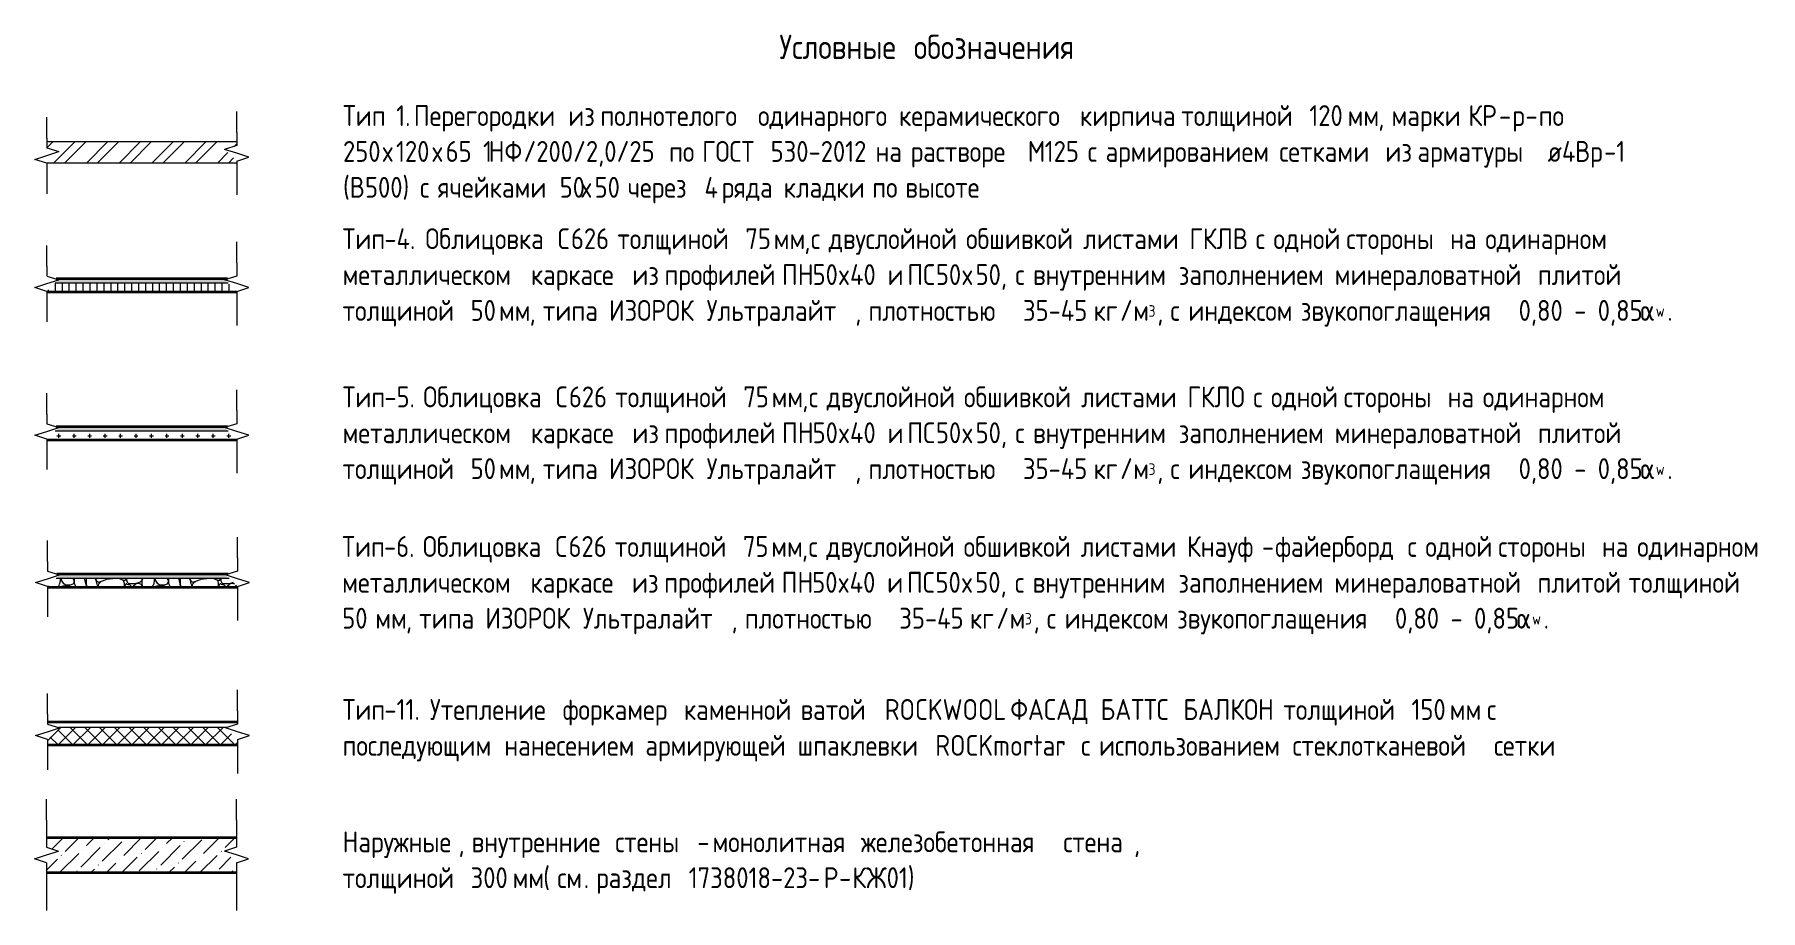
# Model space of a CAD drawing. Header units: millimetres. Extents: x -60946 to 138510, y -262288 to 24501.
# Drawn here: x 68680 to 78614, y 2781 to 7820 of the extents above; entities that cross this region are included whole.
import ezdxf

# ---------------------------------------------------------------- set-up
doc = ezdxf.new("R2010")
doc.units = ezdxf.units.MM
for name, color, linetype, lineweight in [('Аннотация', 7, 'Continuous', 20), ('Стены разрез', 7, 'Continuous', 35), ('Стены штриховка', 7, 'Continuous', 9), ('Узлы', 7, 'Continuous', 18)]:
    doc.layers.add(name, color=color, linetype=linetype, lineweight=lineweight)
doc.layers.add('Линии', color=7, linetype='Continuous', lineweight=9, true_color=0x00a600)
doc.styles.add('GOST Common_6', font='', dxfattribs={"width": 0.9, "height": 140})
doc.styles.add('GOST Common_7', font='', dxfattribs={"width": 0.9, "height": 120})
doc.styles.add('GOST Common_8', font='', dxfattribs={"width": 0.9, "height": 66.601161})
doc.styles.add('GOST Common_9', font='', dxfattribs={"width": 0.9, "height": 120})
doc.styles.get('GOST Common_6').set_extended_font_data('GOST Common')
doc.styles.get('GOST Common_7').set_extended_font_data('GOST Common')
doc.styles.get('GOST Common_8').set_extended_font_data('GOST Common')
doc.styles.get('GOST Common_9').set_extended_font_data('GOST Common')

msp = doc.modelspace()

# ---------------------------------------------------------------- texts
at = {"layer": 'Аннотация', "lineweight": 9, "attachment_point": 1}
for s, insert, char_height, width, style in [('Условные', (72966.8425, 7819.3506), 140, 886.025025, 'GOST Common_6'), ('\\fGOST Common|b0|i0|c204|p34|;\\W.9; ', (73697.8863, 7819.3506), 140, 51.94935, 'GOST Common_6'), ('обозначения', (73740.7488, 7819.3506), 140, 1206.37935, 'GOST Common_6'), ('Тип', (70455.5019, 7414.1068), 120, 291.493575, 'GOST Common_7'), (' 1. ', (70696.0081, 7414.1068), 120, 202.02525, 'GOST Common_7'), ('Перегородки', (70862.6956, 7414.1068), 120, 1030.328775, 'GOST Common_7'), ('\\fGOST Common|b0|i0|c204|p34|;\\W.9; ', (71712.8019, 7414.1068), 120, 46.1772, 'GOST Common_7'), ('из', (71750.9019, 7414.1068), 120, 178.93665, 'GOST Common_7'), ('\\fGOST Common|b0|i0|c204|p34|;\\W.9; ', (71898.5394, 7414.1068), 120, 46.1772, 'GOST Common_7'), ('полнотелого', (71936.6394, 7414.1068), 120, 1053.417375, 'GOST Common_7'), ('\\fGOST Common|b0|i0|c204|p34|;\\W.9; ', (72805.7956, 7414.1068), 120, 46.1772, 'GOST Common_7'), ('одинарного', (72843.8956, 7414.1068), 120, 937.974375, 'GOST Common_7'), ('\\fGOST Common|b0|i0|c204|p34|;\\W.9; ', (73617.8019, 7414.1068), 120, 46.1772, 'GOST Common_7'), ('керамического', (73655.9019, 7414.1068), 120, 1215.037575, 'GOST Common_7'), ('\\fGOST Common|b0|i0|c204|p34|;\\W.9; ', (74658.4081, 7414.1068), 120, 46.1772, 'GOST Common_7'), ('кирпича', (74696.5081, 7414.1068), 120, 660.911175, 'GOST Common_7'), ('\\fGOST Common|b0|i0|c204|p34|;\\W.9; ', (75241.8144, 7414.1068), 120, 46.1772, 'GOST Common_7'), ('толщиной', (75279.9144, 7414.1068), 120, 813.87315, 'GOST Common_7'), (' 120 ', (75951.4269, 7414.1068), 120, 346.329, 'GOST Common_7'), ('мм', (76237.1769, 7414.1068), 120, 213.56955, 'GOST Common_7'), ('марки', (76489.5894, 7414.1068), 120, 490.63275, 'GOST Common_7'), ('\\fGOST Common|b0|i0|c204|p34|;\\W.9; ', (76894.4019, 7414.1068), 120, 46.1772, 'GOST Common_7'), ('КР', (76932.5019, 7414.1068), 120, 213.56955, 'GOST Common_7'), ('\\fGOST Common|b0|i0|c204|p34|;\\W.9;р', (77184.9144, 7414.1068), 120, 92.3544, 'GOST Common_7'), ('по', (77337.3144, 7414.1068), 120, 184.7088, 'GOST Common_7'), ('\\fGOST Common|b0|i0|c204|p34|;\\W.9; ', (77489.7144, 7414.1068), 120, 46.1772, 'GOST Common_7'), (', ', (76413.3894, 7414.1068), 120, 92.3544, 'GOST Common_7'), ('\\fGOST Common|b0|i0|c204|p34|;\\W.9;-', (77108.7144, 7414.1068), 120, 92.3544, 'GOST Common_7'), ('\\fGOST Common|b0|i0|c204|p34|;\\W.9;-', (77261.1144, 7414.1068), 120, 92.3544, 'GOST Common_7'), ('250', (70455.5019, 7207.7318), 120, 277.0632, 'GOST Common_7'), ('\\fGOST Common|b0|i0|c204|p34|;\\W.9;х', (70684.1019, 7207.7318), 120, 92.3544, 'GOST Common_7'), ('120', (70760.3019, 7207.7318), 120, 253.9746, 'GOST Common_7'), ('\\fGOST Common|b0|i0|c204|p34|;\\W.9;х', (70969.8519, 7207.7318), 120, 92.3544, 'GOST Common_7'), ('65 1', (71046.0519, 7207.7318), 120, 300.1518, 'GOST Common_7'), ('НФ', (71293.7019, 7207.7318), 120, 242.4303, 'GOST Common_7'), ('/200/2,0/25 ', (71493.7269, 7207.7318), 120, 1015.8984, 'GOST Common_7'), ('по', (72331.9269, 7207.7318), 120, 184.7088, 'GOST Common_7'), ('\\fGOST Common|b0|i0|c204|p34|;\\W.9; ', (72484.3269, 7207.7318), 120, 46.1772, 'GOST Common_7'), ('ГОСТ', (72522.4269, 7207.7318), 120, 398.27835, 'GOST Common_7'), (' 530-2012 ', (72851.0394, 7207.7318), 120, 810.987075, 'GOST Common_7'), ('на', (73520.1706, 7207.7318), 120, 199.139175, 'GOST Common_7'), ('\\fGOST Common|b0|i0|c204|p34|;\\W.9; ', (73684.4769, 7207.7318), 120, 46.1772, 'GOST Common_7'), ('растворе', (73722.5769, 7207.7318), 120, 770.582025, 'GOST Common_7'), ('\\fGOST Common|b0|i0|c204|p34|;\\W.9; ', (74358.3706, 7207.7318), 120, 46.1772, 'GOST Common_7'), ('\\fGOST Common|b0|i0|c204|p34|;\\W.9;М', (74396.4706, 7207.7318), 120, 118.329075, 'GOST Common_7'), ('125 ', (74494.1019, 7207.7318), 120, 300.1518, 'GOST Common_7'), ('\\fGOST Common|b0|i0|c204|p34|;\\W.9;с', (74741.7519, 7207.7318), 120, 77.924025, 'GOST Common_7'), ('\\fGOST Common|b0|i0|c204|p34|;\\W.9; ', (74806.0456, 7207.7318), 120, 46.1772, 'GOST Common_7'), ('армированием', (74844.1456, 7207.7318), 120, 1165.9743, 'GOST Common_7'), ('\\fGOST Common|b0|i0|c204|p34|;\\W.9; ', (75806.1706, 7207.7318), 120, 46.1772, 'GOST Common_7'), ('сетками', (75844.2706, 7207.7318), 120, 692.658, 'GOST Common_7'), ('\\fGOST Common|b0|i0|c204|p34|;\\W.9; ', (76415.7706, 7207.7318), 120, 46.1772, 'GOST Common_7'), ('из', (76453.8706, 7207.7318), 120, 178.93665, 'GOST Common_7'), ('\\fGOST Common|b0|i0|c204|p34|;\\W.9; ', (76601.5081, 7207.7318), 120, 46.1772, 'GOST Common_7'), ('арматуры', (76639.6081, 7207.7318), 120, 828.303525, 'GOST Common_7'), (' ø4', (77323.0269, 7207.7318), 120, 271.29105, 'GOST Common_7'), ('Вр', (77546.8644, 7207.7318), 120, 202.02525, 'GOST Common_7'), ('-1 ', (77713.5519, 7207.7318), 120, 207.7974, 'GOST Common_7'), ('(B500) ', (70455.5019, 7001.3568), 120, 536.80995, 'GOST Common_7'), ('\\fGOST Common|b0|i0|c204|p34|;\\W.9;с', (70898.4144, 7001.3568), 120, 77.924025, 'GOST Common_7'), ('\\fGOST Common|b0|i0|c204|p34|;\\W.9; ', (70962.7081, 7001.3568), 120, 46.1772, 'GOST Common_7'), ('ячейками', (71000.8081, 7001.3568), 120, 770.582025, 'GOST Common_7'), (' 50', (71636.6019, 7001.3568), 120, 230.886, 'GOST Common_7'), ('\\fGOST Common|b0|i0|c204|p34|;\\W.9;х', (71827.1019, 7001.3568), 120, 92.3544, 'GOST Common_7'), ('50 ', (71903.3019, 7001.3568), 120, 230.886, 'GOST Common_7'), ('через', (72093.8019, 7001.3568), 120, 455.99985, 'GOST Common_7'), (' 4 ', (72470.0394, 7001.3568), 120, 199.139175, 'GOST Common_7'), ('ряда', (72634.3456, 7001.3568), 120, 386.73405, 'GOST Common_7'), ('\\fGOST Common|b0|i0|c204|p34|;\\W.9; ', (72953.4331, 7001.3568), 120, 46.1772, 'GOST Common_7'), ('кладки', (72991.5331, 7001.3568), 120, 571.44285, 'GOST Common_7'), ('\\fGOST Common|b0|i0|c204|p34|;\\W.9; ', (73463.0206, 7001.3568), 120, 46.1772, 'GOST Common_7'), ('по', (73501.1206, 7001.3568), 120, 184.7088, 'GOST Common_7'), ('\\fGOST Common|b0|i0|c204|p34|;\\W.9; ', (73653.5206, 7001.3568), 120, 46.1772, 'GOST Common_7'), ('высоте', (73691.6206, 7001.3568), 120, 585.873225, 'GOST Common_7'), ('Тип', (70452.7895, 6705.707), 120, 291.493575, 'GOST Common_7'), ('-4. ', (70693.2957, 6705.707), 120, 285.721425, 'GOST Common_7'), ('Облицовка', (70929.0395, 6705.707), 120, 877.3668, 'GOST Common_7'), ('\\fGOST Common|b0|i0|c204|p34|;\\W.9; ', (71652.9395, 6705.707), 120, 46.1772, 'GOST Common_7'), ('\\fGOST Common|b0|i0|c204|p34|;\\W.9;С', (71691.0395, 6705.707), 120, 92.3544, 'GOST Common_7'), ('626 ', (71767.2395, 6705.707), 120, 323.2404, 'GOST Common_7'), ('толщиной', (72033.9395, 6705.707), 120, 813.87315, 'GOST Common_7'), (' 75 ', (72705.452, 6705.707), 120, 277.0632, 'GOST Common_7'), ('мм', (72934.052, 6705.707), 120, 213.56955, 'GOST Common_7'), ('\\fGOST Common|b0|i0|c204|p34|;\\W.9;с', (73148.3645, 6705.707), 120, 77.924025, 'GOST Common_7'), ('\\fGOST Common|b0|i0|c204|p34|;\\W.9; ', (73212.6582, 6705.707), 120, 46.1772, 'GOST Common_7'), ('двуслойной', (73250.7582, 6705.707), 120, 911.9997, 'GOST Common_7'), ('\\fGOST Common|b0|i0|c204|p34|;\\W.9; ', (74003.2332, 6705.707), 120, 46.1772, 'GOST Common_7'), ('обшивкой', (74041.3332, 6705.707), 120, 770.582025, 'GOST Common_7'), ('\\fGOST Common|b0|i0|c204|p34|;\\W.9; ', (74677.127, 6705.707), 120, 46.1772, 'GOST Common_7'), ('листами', (74715.227, 6705.707), 120, 695.544075, 'GOST Common_7'), ('\\fGOST Common|b0|i0|c204|p34|;\\W.9; ', (75289.1082, 6705.707), 120, 46.1772, 'GOST Common_7'), ('ГКЛВ', (75327.2082, 6705.707), 120, 415.5948, 'GOST Common_7'), ('\\fGOST Common|b0|i0|c204|p34|;\\W.9; ', (75670.1082, 6705.707), 120, 46.1772, 'GOST Common_7'), ('\\fGOST Common|b0|i0|c204|p34|;\\W.9;с', (75708.2082, 6705.707), 120, 77.924025, 'GOST Common_7'), ('\\fGOST Common|b0|i0|c204|p34|;\\W.9; ', (75772.502, 6705.707), 120, 46.1772, 'GOST Common_7'), ('одной', (75810.602, 6705.707), 120, 461.772, 'GOST Common_7'), ('\\fGOST Common|b0|i0|c204|p34|;\\W.9; ', (76191.602, 6705.707), 120, 46.1772, 'GOST Common_7'), ('стороны', (76229.702, 6705.707), 120, 678.227625, 'GOST Common_7'), ('\\fGOST Common|b0|i0|c204|p34|;\\W.9; ', (76789.2957, 6705.707), 120, 46.1772, 'GOST Common_7'), ('на', (76827.3957, 6705.707), 120, 199.139175, 'GOST Common_7'), ('\\fGOST Common|b0|i0|c204|p34|;\\W.9; ', (76991.702, 6705.707), 120, 46.1772, 'GOST Common_7'), ('одинарном', (77029.802, 6705.707), 120, 860.05035, 'GOST Common_7'), ('\\fGOST Common|b0|i0|c204|p34|;\\W.9; ', (77739.4145, 6705.707), 120, 46.1772, 'GOST Common_7'), ('\\fGOST Common|b0|i0|c204|p34|;\\W.9;,', (73110.2645, 6705.707), 120, 46.1772, 'GOST Common_7'), ('металлическом', (70452.7895, 6499.332), 120, 1266.986925, 'GOST Common_7'), ('\\fGOST Common|b0|i0|c204|p34|;\\W.9; ', (71498.1582, 6499.332), 120, 46.1772, 'GOST Common_7'), ('каркасе', (71536.2582, 6499.332), 120, 660.911175, 'GOST Common_7'), ('\\fGOST Common|b0|i0|c204|p34|;\\W.9; ', (72081.5645, 6499.332), 120, 46.1772, 'GOST Common_7'), ('из', (72119.6645, 6499.332), 120, 178.93665, 'GOST Common_7'), ('\\fGOST Common|b0|i0|c204|p34|;\\W.9; ', (72267.302, 6499.332), 120, 46.1772, 'GOST Common_7'), ('профилей', (72305.402, 6499.332), 120, 773.4681, 'GOST Common_7'), ('\\fGOST Common|b0|i0|c204|p34|;\\W.9; ', (72943.577, 6499.332), 120, 46.1772, 'GOST Common_7'), ('ПН', (72981.677, 6499.332), 120, 213.56955, 'GOST Common_7'), ('50x40 ', (73157.8895, 6499.332), 120, 522.379575, 'GOST Common_7'), ('\\fGOST Common|b0|i0|c204|p34|;\\W.9;и', (73588.8957, 6499.332), 120, 92.3544, 'GOST Common_7'), ('\\fGOST Common|b0|i0|c204|p34|;\\W.9; ', (73665.0957, 6499.332), 120, 46.1772, 'GOST Common_7'), ('ПС', (73703.1957, 6499.332), 120, 199.139175, 'GOST Common_7'), ('50', (73867.502, 6499.332), 120, 184.7088, 'GOST Common_7'), ('\\fGOST Common|b0|i0|c204|p34|;\\W.9;х', (74019.902, 6499.332), 120, 92.3544, 'GOST Common_7'), ('50, ', (74096.102, 6499.332), 120, 277.0632, 'GOST Common_7'), ('\\fGOST Common|b0|i0|c204|p34|;\\W.9;с', (74324.702, 6499.332), 120, 77.924025, 'GOST Common_7'), ('\\fGOST Common|b0|i0|c204|p34|;\\W.9; ', (74388.9957, 6499.332), 120, 46.1772, 'GOST Common_7'), ('внутренним', (74427.0957, 6499.332), 120, 969.7212, 'GOST Common_7'), ('\\fGOST Common|b0|i0|c204|p34|;\\W.9; ', (75227.1957, 6499.332), 120, 46.1772, 'GOST Common_7'), ('заполнением', (75265.2957, 6499.332), 120, 1041.873075, 'GOST Common_7'), ('\\fGOST Common|b0|i0|c204|p34|;\\W.9; ', (76124.927, 6499.332), 120, 46.1772, 'GOST Common_7'), ('минераловатной', (76163.027, 6499.332), 120, 1370.885625, 'GOST Common_7'), ('\\fGOST Common|b0|i0|c204|p34|;\\W.9; ', (77294.1207, 6499.332), 120, 46.1772, 'GOST Common_7'), ('плитой', (77332.2207, 6499.332), 120, 588.7593, 'GOST Common_7'), ('\\fGOST Common|b0|i0|c204|p34|;\\W.9; ', (77817.9957, 6499.332), 120, 46.1772, 'GOST Common_7'), ('толщиной', (70452.7895, 6292.957), 120, 813.87315, 'GOST Common_7'), (' 50 ', (71124.302, 6292.957), 120, 277.0632, 'GOST Common_7'), ('\\fGOST Common|b0|i0|c204|p34|;\\W.9; ', (71948.2145, 6292.957), 120, 46.1772, 'GOST Common_7'), ('ИЗОРОК', (71986.3145, 6292.957), 120, 634.9365, 'GOST Common_7'), ('\\fGOST Common|b0|i0|c204|p34|;\\W.9; ', (72510.1895, 6292.957), 120, 46.1772, 'GOST Common_7'), ('Ультралайт', (72548.2895, 6292.957), 120, 1036.100925, 'GOST Common_7'), (' 35-45 ', (74303.2707, 6292.957), 120, 571.44285, 'GOST Common_7'), ('\\fGOST Common|b0|i0|c204|p34|;\\W.9;/', (74927.1582, 6292.957), 120, 92.3544, 'GOST Common_7'), ('\\fGOST Common|b0|i0|c204|p34|;\\W.9;3', (75091.4645, 6263.1935), 66.601161, 60.607575, 'GOST Common_8'), ('\\fGOST Common|b0|i0|c204|p34|;\\W.9; ', (75281.9645, 6292.957), 120, 46.1772, 'GOST Common_7'), ('\\fGOST Common|b0|i0|c204|p34|;\\W.9; ', (75929.6645, 6292.957), 120, 46.1772, 'GOST Common_7'), ('звукопоглащения', (75967.7645, 6292.957), 120, 1440.151425, 'GOST Common_7'), (' 0,80 - 0,85 ', (77156.0082, 6292.957), 120, 923.544, 'GOST Common_7'), ('мм', (71352.902, 6292.957), 120, 213.56955, 'GOST Common_7'), (', ', (71529.1145, 6292.957), 120, 92.3544, 'GOST Common_7'), ('типа', (71605.3145, 6292.957), 120, 415.5948, 'GOST Common_7'), (', ', (73403.1582, 6292.957), 120, 92.3544, 'GOST Common_7'), ('плотностью', (73479.3582, 6292.957), 120, 998.58195, 'GOST Common_7'), ('кг', (74774.7582, 6292.957), 120, 184.7088, 'GOST Common_7'), ('\\fGOST Common|b0|i0|c204|p34|;\\W.9;м', (75003.3582, 6292.957), 120, 106.784775, 'GOST Common_7'), (', ', (75141.4707, 6292.957), 120, 92.3544, 'GOST Common_7'), ('\\fGOST Common|b0|i0|c204|p34|;\\W.9;с', (75217.6707, 6292.957), 120, 77.924025, 'GOST Common_7'), ('индексом', (75320.0645, 6292.957), 120, 738.8352, 'GOST Common_7'), ('α', (77918.0082, 6292.957), 120, 112.556925, 'GOST Common_9'), ('\\fGOST Common|b0|i0|c204|p34|;\\W.9;w', (78010.877, 6263.1935), 66.601161, 80.8101, 'GOST Common_8'), ('\\fGOST Common|b0|i0|c204|p34|;\\W.9;.', (78077.552, 6292.957), 120, 40.40505, 'GOST Common_7'), ('Тип', (70452.7895, 5795.707), 120, 291.493575, 'GOST Common_7'), ('-5. ', (70693.2957, 5795.707), 120, 271.29105, 'GOST Common_7'), ('Облицовка', (70917.1332, 5795.707), 120, 877.3668, 'GOST Common_7'), ('\\fGOST Common|b0|i0|c204|p34|;\\W.9; ', (71641.0332, 5795.707), 120, 46.1772, 'GOST Common_7'), ('\\fGOST Common|b0|i0|c204|p34|;\\W.9;С', (71679.1332, 5795.707), 120, 92.3544, 'GOST Common_7'), ('626 ', (71755.3332, 5795.707), 120, 323.2404, 'GOST Common_7'), ('толщиной', (72022.0332, 5795.707), 120, 813.87315, 'GOST Common_7'), (' 75 ', (72693.5457, 5795.707), 120, 277.0632, 'GOST Common_7'), ('\\fGOST Common|b0|i0|c204|p34|;\\W.9; ', (73200.752, 5795.707), 120, 46.1772, 'GOST Common_7'), ('двуслойной', (73238.852, 5795.707), 120, 911.9997, 'GOST Common_7'), ('\\fGOST Common|b0|i0|c204|p34|;\\W.9; ', (73991.327, 5795.707), 120, 46.1772, 'GOST Common_7'), ('обшивкой', (74029.427, 5795.707), 120, 770.582025, 'GOST Common_7'), ('\\fGOST Common|b0|i0|c204|p34|;\\W.9; ', (74665.2207, 5795.707), 120, 46.1772, 'GOST Common_7'), ('\\fGOST Common|b0|i0|c204|p34|;\\W.9; ', (75277.202, 5795.707), 120, 46.1772, 'GOST Common_7'), ('ГКЛО', (75315.302, 5795.707), 120, 412.708725, 'GOST Common_7'), ('\\fGOST Common|b0|i0|c204|p34|;\\W.9; ', (75655.8207, 5795.707), 120, 46.1772, 'GOST Common_7'), ('\\fGOST Common|b0|i0|c204|p34|;\\W.9; ', (75758.2145, 5795.707), 120, 46.1772, 'GOST Common_7'), ('одной', (75796.3145, 5795.707), 120, 461.772, 'GOST Common_7'), ('\\fGOST Common|b0|i0|c204|p34|;\\W.9; ', (76177.3145, 5795.707), 120, 46.1772, 'GOST Common_7'), ('\\fGOST Common|b0|i0|c204|p34|;\\W.9; ', (76775.0082, 5795.707), 120, 46.1772, 'GOST Common_7'), ('\\fGOST Common|b0|i0|c204|p34|;\\W.9; ', (76977.4145, 5795.707), 120, 46.1772, 'GOST Common_7'), ('\\fGOST Common|b0|i0|c204|p34|;\\W.9; ', (77725.127, 5795.707), 120, 46.1772, 'GOST Common_7'), ('мм', (72922.1457, 5795.707), 120, 213.56955, 'GOST Common_7'), ('\\fGOST Common|b0|i0|c204|p34|;\\W.9;,', (73098.3582, 5795.707), 120, 46.1772, 'GOST Common_7'), ('\\fGOST Common|b0|i0|c204|p34|;\\W.9;с', (73136.4582, 5795.707), 120, 77.924025, 'GOST Common_7'), ('листами', (74703.3207, 5795.707), 120, 695.544075, 'GOST Common_7'), ('\\fGOST Common|b0|i0|c204|p34|;\\W.9;с', (75693.9207, 5795.707), 120, 77.924025, 'GOST Common_7'), ('стороны', (76215.4145, 5795.707), 120, 678.227625, 'GOST Common_7'), ('на', (76813.1082, 5795.707), 120, 199.139175, 'GOST Common_7'), ('одинарном', (77015.5145, 5795.707), 120, 860.05035, 'GOST Common_7'), ('\\fGOST Common|b0|i0|c204|p34|;\\W.9; ', (71498.1582, 5589.332), 120, 46.1772, 'GOST Common_7'), ('\\fGOST Common|b0|i0|c204|p34|;\\W.9; ', (72081.5645, 5589.332), 120, 46.1772, 'GOST Common_7'), ('из', (72119.6645, 5589.332), 120, 178.93665, 'GOST Common_7'), ('\\fGOST Common|b0|i0|c204|p34|;\\W.9; ', (72267.302, 5589.332), 120, 46.1772, 'GOST Common_7'), ('профилей', (72305.402, 5589.332), 120, 773.4681, 'GOST Common_7'), ('\\fGOST Common|b0|i0|c204|p34|;\\W.9; ', (72943.577, 5589.332), 120, 46.1772, 'GOST Common_7'), ('ПН', (72981.677, 5589.332), 120, 213.56955, 'GOST Common_7'), ('50x40 ', (73157.8895, 5589.332), 120, 522.379575, 'GOST Common_7'), ('\\fGOST Common|b0|i0|c204|p34|;\\W.9; ', (73665.0957, 5589.332), 120, 46.1772, 'GOST Common_7'), ('ПС', (73703.1957, 5589.332), 120, 199.139175, 'GOST Common_7'), ('50', (73867.502, 5589.332), 120, 184.7088, 'GOST Common_7'), ('50, ', (74096.102, 5589.332), 120, 277.0632, 'GOST Common_7'), ('\\fGOST Common|b0|i0|c204|p34|;\\W.9; ', (74388.9957, 5589.332), 120, 46.1772, 'GOST Common_7'), ('\\fGOST Common|b0|i0|c204|p34|;\\W.9; ', (75227.1957, 5589.332), 120, 46.1772, 'GOST Common_7'), ('заполнением', (75265.2957, 5589.332), 120, 1041.873075, 'GOST Common_7'), ('\\fGOST Common|b0|i0|c204|p34|;\\W.9; ', (76124.927, 5589.332), 120, 46.1772, 'GOST Common_7'), ('минераловатной', (76163.027, 5589.332), 120, 1370.885625, 'GOST Common_7'), ('\\fGOST Common|b0|i0|c204|p34|;\\W.9; ', (77294.1207, 5589.332), 120, 46.1772, 'GOST Common_7'), ('плитой', (77332.2207, 5589.332), 120, 588.7593, 'GOST Common_7'), ('\\fGOST Common|b0|i0|c204|p34|;\\W.9; ', (77817.9957, 5589.332), 120, 46.1772, 'GOST Common_7'), ('металлическом', (70452.7895, 5589.332), 120, 1266.986925, 'GOST Common_7'), ('каркасе', (71536.2582, 5589.332), 120, 660.911175, 'GOST Common_7'), ('\\fGOST Common|b0|i0|c204|p34|;\\W.9;и', (73588.8957, 5589.332), 120, 92.3544, 'GOST Common_7'), ('\\fGOST Common|b0|i0|c204|p34|;\\W.9;х', (74019.902, 5589.332), 120, 92.3544, 'GOST Common_7'), ('\\fGOST Common|b0|i0|c204|p34|;\\W.9;с', (74324.702, 5589.332), 120, 77.924025, 'GOST Common_7'), ('внутренним', (74427.0957, 5589.332), 120, 969.7212, 'GOST Common_7'), ('толщиной', (70452.7895, 5382.957), 120, 813.87315, 'GOST Common_7'), (' 50 ', (71124.302, 5382.957), 120, 277.0632, 'GOST Common_7'), ('\\fGOST Common|b0|i0|c204|p34|;\\W.9; ', (71948.2145, 5382.957), 120, 46.1772, 'GOST Common_7'), ('ИЗОРОК', (71986.3145, 5382.957), 120, 634.9365, 'GOST Common_7'), ('\\fGOST Common|b0|i0|c204|p34|;\\W.9; ', (72510.1895, 5382.957), 120, 46.1772, 'GOST Common_7'), ('Ультралайт', (72548.2895, 5382.957), 120, 1036.100925, 'GOST Common_7'), (' 35-45 ', (74303.2707, 5382.957), 120, 571.44285, 'GOST Common_7'), ('\\fGOST Common|b0|i0|c204|p34|;\\W.9;/', (74927.1582, 5382.957), 120, 92.3544, 'GOST Common_7'), ('\\fGOST Common|b0|i0|c204|p34|;\\W.9; ', (75281.9645, 5382.957), 120, 46.1772, 'GOST Common_7'), ('\\fGOST Common|b0|i0|c204|p34|;\\W.9; ', (75929.6645, 5382.957), 120, 46.1772, 'GOST Common_7'), ('звукопоглащения', (75967.7645, 5382.957), 120, 1440.151425, 'GOST Common_7'), (' 0,80 - 0,85 ', (77156.0082, 5382.957), 120, 923.544, 'GOST Common_7'), ('мм', (71352.902, 5382.957), 120, 213.56955, 'GOST Common_7'), (', ', (71529.1145, 5382.957), 120, 92.3544, 'GOST Common_7'), ('типа', (71605.3145, 5382.957), 120, 415.5948, 'GOST Common_7'), (', ', (73403.1582, 5382.957), 120, 92.3544, 'GOST Common_7'), ('плотностью', (73479.3582, 5382.957), 120, 998.58195, 'GOST Common_7'), ('кг', (74774.7582, 5382.957), 120, 184.7088, 'GOST Common_7'), ('\\fGOST Common|b0|i0|c204|p34|;\\W.9;м', (75003.3582, 5382.957), 120, 106.784775, 'GOST Common_7'), ('\\fGOST Common|b0|i0|c204|p34|;\\W.9;3', (75091.4645, 5353.1935), 66.601161, 60.607575, 'GOST Common_8'), (', ', (75141.4707, 5382.957), 120, 92.3544, 'GOST Common_7'), ('\\fGOST Common|b0|i0|c204|p34|;\\W.9;с', (75217.6707, 5382.957), 120, 77.924025, 'GOST Common_7'), ('индексом', (75320.0645, 5382.957), 120, 738.8352, 'GOST Common_7'), ('α', (77918.0082, 5382.957), 120, 112.556925, 'GOST Common_9'), ('\\fGOST Common|b0|i0|c204|p34|;\\W.9;w', (78010.877, 5353.1935), 66.601161, 80.8101, 'GOST Common_8'), ('\\fGOST Common|b0|i0|c204|p34|;\\W.9;.', (78077.552, 5382.957), 120, 40.40505, 'GOST Common_7'), ('Тип', (70450.6827, 4935.1917), 120, 291.493575, 'GOST Common_7'), ('-6. ', (70691.1889, 4935.1917), 120, 271.29105, 'GOST Common_7'), ('Облицовка', (70915.0264, 4935.1917), 120, 877.3668, 'GOST Common_7'), ('\\fGOST Common|b0|i0|c204|p34|;\\W.9; ', (71638.9264, 4935.1917), 120, 46.1772, 'GOST Common_7'), ('\\fGOST Common|b0|i0|c204|p34|;\\W.9;С', (71677.0264, 4935.1917), 120, 92.3544, 'GOST Common_7'), ('626 ', (71753.2264, 4935.1917), 120, 323.2404, 'GOST Common_7'), ('толщиной', (72019.9264, 4935.1917), 120, 813.87315, 'GOST Common_7'), (' 75 ', (72691.4389, 4935.1917), 120, 277.0632, 'GOST Common_7'), ('мм', (72920.0389, 4935.1917), 120, 213.56955, 'GOST Common_7'), ('\\fGOST Common|b0|i0|c204|p34|;\\W.9;с', (73134.3514, 4935.1917), 120, 77.924025, 'GOST Common_7'), ('\\fGOST Common|b0|i0|c204|p34|;\\W.9; ', (73198.6452, 4935.1917), 120, 46.1772, 'GOST Common_7'), ('двуслойной', (73236.7452, 4935.1917), 120, 911.9997, 'GOST Common_7'), ('\\fGOST Common|b0|i0|c204|p34|;\\W.9; ', (73989.2202, 4935.1917), 120, 46.1772, 'GOST Common_7'), ('обшивкой', (74027.3202, 4935.1917), 120, 770.582025, 'GOST Common_7'), ('\\fGOST Common|b0|i0|c204|p34|;\\W.9; ', (74663.1139, 4935.1917), 120, 46.1772, 'GOST Common_7'), ('листами', (74701.2139, 4935.1917), 120, 695.544075, 'GOST Common_7'), ('\\fGOST Common|b0|i0|c204|p34|;\\W.9; ', (75275.0952, 4935.1917), 120, 46.1772, 'GOST Common_7'), ('Кнауф', (75313.1952, 4935.1917), 120, 522.379575, 'GOST Common_7'), ('\\fGOST Common|b0|i0|c204|p34|;\\W.9;-', (75744.2014, 4935.1917), 120, 92.3544, 'GOST Common_7'), ('файерборд', (75820.4014, 4935.1917), 120, 877.3668, 'GOST Common_7'), ('\\fGOST Common|b0|i0|c204|p34|;\\W.9; ', (76544.3014, 4935.1917), 120, 46.1772, 'GOST Common_7'), ('\\fGOST Common|b0|i0|c204|p34|;\\W.9;с', (76582.4014, 4935.1917), 120, 77.924025, 'GOST Common_7'), ('\\fGOST Common|b0|i0|c204|p34|;\\W.9; ', (76646.6952, 4935.1917), 120, 46.1772, 'GOST Common_7'), ('одной', (76684.7952, 4935.1917), 120, 461.772, 'GOST Common_7'), ('\\fGOST Common|b0|i0|c204|p34|;\\W.9; ', (77065.7952, 4935.1917), 120, 46.1772, 'GOST Common_7'), ('стороны', (77103.8952, 4935.1917), 120, 678.227625, 'GOST Common_7'), ('\\fGOST Common|b0|i0|c204|p34|;\\W.9; ', (77663.4889, 4935.1917), 120, 46.1772, 'GOST Common_7'), ('на', (77701.5889, 4935.1917), 120, 199.139175, 'GOST Common_7'), ('\\fGOST Common|b0|i0|c204|p34|;\\W.9; ', (77865.8952, 4935.1917), 120, 46.1772, 'GOST Common_7'), ('одинарном', (77903.9952, 4935.1917), 120, 860.05035, 'GOST Common_7'), ('\\fGOST Common|b0|i0|c204|p34|;\\W.9; ', (78613.6077, 4935.1917), 120, 28.86075, 'GOST Common_7'), ('\\fGOST Common|b0|i0|c204|p34|;\\W.9;,', (73096.2514, 4935.1917), 120, 46.1772, 'GOST Common_7'), ('металлическом', (70450.6827, 4728.8167), 120, 1266.986925, 'GOST Common_7'), ('\\fGOST Common|b0|i0|c204|p34|;\\W.9; ', (71496.0514, 4728.8167), 120, 46.1772, 'GOST Common_7'), ('каркасе', (71534.1514, 4728.8167), 120, 660.911175, 'GOST Common_7'), ('\\fGOST Common|b0|i0|c204|p34|;\\W.9; ', (72079.4577, 4728.8167), 120, 46.1772, 'GOST Common_7'), ('из', (72117.5577, 4728.8167), 120, 178.93665, 'GOST Common_7'), ('\\fGOST Common|b0|i0|c204|p34|;\\W.9; ', (72265.1952, 4728.8167), 120, 46.1772, 'GOST Common_7'), ('профилей', (72303.2952, 4728.8167), 120, 773.4681, 'GOST Common_7'), ('\\fGOST Common|b0|i0|c204|p34|;\\W.9; ', (72941.4702, 4728.8167), 120, 46.1772, 'GOST Common_7'), ('ПН', (72979.5702, 4728.8167), 120, 213.56955, 'GOST Common_7'), ('50x40 ', (73155.7827, 4728.8167), 120, 522.379575, 'GOST Common_7'), ('\\fGOST Common|b0|i0|c204|p34|;\\W.9;и', (73586.7889, 4728.8167), 120, 92.3544, 'GOST Common_7'), ('\\fGOST Common|b0|i0|c204|p34|;\\W.9; ', (73662.9889, 4728.8167), 120, 46.1772, 'GOST Common_7'), ('ПС', (73701.0889, 4728.8167), 120, 199.139175, 'GOST Common_7'), ('50', (73865.3952, 4728.8167), 120, 184.7088, 'GOST Common_7'), ('\\fGOST Common|b0|i0|c204|p34|;\\W.9;х', (74017.7952, 4728.8167), 120, 92.3544, 'GOST Common_7'), ('50, ', (74093.9952, 4728.8167), 120, 277.0632, 'GOST Common_7'), ('\\fGOST Common|b0|i0|c204|p34|;\\W.9;с', (74322.5952, 4728.8167), 120, 77.924025, 'GOST Common_7'), ('\\fGOST Common|b0|i0|c204|p34|;\\W.9; ', (74386.8889, 4728.8167), 120, 46.1772, 'GOST Common_7'), ('внутренним', (74424.9889, 4728.8167), 120, 969.7212, 'GOST Common_7'), ('\\fGOST Common|b0|i0|c204|p34|;\\W.9; ', (75225.0889, 4728.8167), 120, 46.1772, 'GOST Common_7'), ('заполнением', (75263.1889, 4728.8167), 120, 1041.873075, 'GOST Common_7'), ('\\fGOST Common|b0|i0|c204|p34|;\\W.9; ', (76122.8202, 4728.8167), 120, 46.1772, 'GOST Common_7'), ('минераловатной', (76160.9202, 4728.8167), 120, 1370.885625, 'GOST Common_7'), ('\\fGOST Common|b0|i0|c204|p34|;\\W.9; ', (77292.0139, 4728.8167), 120, 46.1772, 'GOST Common_7'), ('плитой', (77330.1139, 4728.8167), 120, 588.7593, 'GOST Common_7'), ('\\fGOST Common|b0|i0|c204|p34|;\\W.9; ', (77815.8889, 4728.8167), 120, 46.1772, 'GOST Common_7'), ('толщиной', (77853.9889, 4728.8167), 120, 813.87315, 'GOST Common_7'), ('\\fGOST Common|b0|i0|c204|p34|;\\W.9; ', (78525.5014, 4728.8167), 120, 46.1772, 'GOST Common_7'), ('50 ', (70450.6827, 4522.4417), 120, 230.886, 'GOST Common_7'), ('мм', (70641.1827, 4522.4417), 120, 213.56955, 'GOST Common_7'), ('типа', (70893.5952, 4522.4417), 120, 415.5948, 'GOST Common_7'), ('\\fGOST Common|b0|i0|c204|p34|;\\W.9; ', (71236.4952, 4522.4417), 120, 46.1772, 'GOST Common_7'), ('ИЗОРОК', (71274.5952, 4522.4417), 120, 634.9365, 'GOST Common_7'), ('\\fGOST Common|b0|i0|c204|p34|;\\W.9; ', (71798.4702, 4522.4417), 120, 46.1772, 'GOST Common_7'), ('Ультралайт', (71836.5702, 4522.4417), 120, 1036.100925, 'GOST Common_7'), ('плотностью', (72767.6389, 4522.4417), 120, 998.58195, 'GOST Common_7'), (' 35-45 ', (73591.5514, 4522.4417), 120, 571.44285, 'GOST Common_7'), ('кг', (74063.0389, 4522.4417), 120, 184.7088, 'GOST Common_7'), ('\\fGOST Common|b0|i0|c204|p34|;\\W.9;/', (74215.4389, 4522.4417), 120, 92.3544, 'GOST Common_7'), ('\\fGOST Common|b0|i0|c204|p34|;\\W.9;м', (74291.6389, 4522.4417), 120, 106.784775, 'GOST Common_7'), ('\\fGOST Common|b0|i0|c204|p34|;\\W.9;3', (74379.7452, 4492.6782), 66.601161, 60.607575, 'GOST Common_8'), ('\\fGOST Common|b0|i0|c204|p34|;\\W.9;с', (74505.9514, 4522.4417), 120, 77.924025, 'GOST Common_7'), ('\\fGOST Common|b0|i0|c204|p34|;\\W.9; ', (74570.2452, 4522.4417), 120, 46.1772, 'GOST Common_7'), ('индексом', (74608.3452, 4522.4417), 120, 738.8352, 'GOST Common_7'), ('\\fGOST Common|b0|i0|c204|p34|;\\W.9; ', (75217.9452, 4522.4417), 120, 46.1772, 'GOST Common_7'), ('звукопоглащения', (75256.0452, 4522.4417), 120, 1440.151425, 'GOST Common_7'), (' 0,80 - 0,85 ', (76444.2889, 4522.4417), 120, 923.544, 'GOST Common_7'), ('α', (77206.2889, 4522.4417), 120, 112.556925, 'GOST Common_9'), ('\\fGOST Common|b0|i0|c204|p34|;\\W.9;w', (77299.1577, 4492.6782), 66.601161, 80.8101, 'GOST Common_8'), (', ', (70817.3952, 4522.4417), 120, 92.3544, 'GOST Common_7'), (', ', (72691.4389, 4522.4417), 120, 92.3544, 'GOST Common_7'), (', ', (74429.7514, 4522.4417), 120, 92.3544, 'GOST Common_7'), ('\\fGOST Common|b0|i0|c204|p34|;\\W.9;.', (77365.8327, 4522.4417), 120, 40.40505, 'GOST Common_7'), ('Тип', (70452.7895, 3997.4059), 120, 291.493575, 'GOST Common_7'), ('-11. ', (70693.2957, 3997.4059), 120, 317.46825, 'GOST Common_7'), ('Утепление', (70955.2332, 3997.4059), 120, 880.252875, 'GOST Common_7'), ('\\fGOST Common|b0|i0|c204|p34|;\\W.9; ', (71681.5145, 3997.4059), 120, 46.1772, 'GOST Common_7'), ('форкамер', (71719.6145, 3997.4059), 120, 799.442775, 'GOST Common_7'), ('\\fGOST Common|b0|i0|c204|p34|;\\W.9; ', (72379.2207, 3997.4059), 120, 46.1772, 'GOST Common_7'), ('каменной', (72417.3207, 3997.4059), 120, 767.69595, 'GOST Common_7'), ('\\fGOST Common|b0|i0|c204|p34|;\\W.9; ', (73050.7332, 3997.4059), 120, 46.1772, 'GOST Common_7'), ('ватой', (73088.8332, 3997.4059), 120, 507.9492, 'GOST Common_7'), (' ROCKWOOL ', (73507.9332, 3997.4059), 120, 955.290825, 'GOST Common_7'), ('ФАСАД', (74296.127, 3997.4059), 120, 582.98715, 'GOST Common_7'), ('\\fGOST Common|b0|i0|c204|p34|;\\W.9; ', (74777.1395, 3997.4059), 120, 46.1772, 'GOST Common_7'), ('БАТТС', (74815.2395, 3997.4059), 120, 531.0378, 'GOST Common_7'), ('\\fGOST Common|b0|i0|c204|p34|;\\W.9; ', (75253.3895, 3997.4059), 120, 46.1772, 'GOST Common_7'), ('БАЛКОН', (75291.4895, 3997.4059), 120, 652.25295, 'GOST Common_7'), ('\\fGOST Common|b0|i0|c204|p34|;\\W.9; ', (75829.652, 3997.4059), 120, 46.1772, 'GOST Common_7'), ('толщиной', (75867.752, 3997.4059), 120, 813.87315, 'GOST Common_7'), (' 150 ', (76539.2645, 3997.4059), 120, 346.329, 'GOST Common_7'), ('\\fGOST Common|b0|i0|c204|p34|;\\W.9; ', (77001.227, 3997.4059), 120, 46.1772, 'GOST Common_7'), ('\\fGOST Common|b0|i0|c204|p34|;\\W.9; ', (77103.6207, 3997.4059), 120, 46.1772, 'GOST Common_7'), ('мм', (76825.0145, 3997.4059), 120, 213.56955, 'GOST Common_7'), ('\\fGOST Common|b0|i0|c204|p34|;\\W.9;с', (77039.327, 3997.4059), 120, 77.924025, 'GOST Common_7'), ('\\fGOST Common|b0|i0|c204|p34|;\\W.9; ', (71345.7582, 3791.0309), 120, 46.1772, 'GOST Common_7'), ('\\fGOST Common|b0|i0|c204|p34|;\\W.9; ', (72157.7645, 3791.0309), 120, 46.1772, 'GOST Common_7'), ('армирующей', (72195.8645, 3791.0309), 120, 1015.8984, 'GOST Common_7'), ('\\fGOST Common|b0|i0|c204|p34|;\\W.9; ', (73034.0645, 3791.0309), 120, 46.1772, 'GOST Common_7'), (' ROCKmortar  ', (73798.4457, 3791.0309), 120, 1096.7085, 'GOST Common_7'), ('\\fGOST Common|b0|i0|c204|p34|;\\W.9; ', (74767.6145, 3791.0309), 120, 46.1772, 'GOST Common_7'), ('\\fGOST Common|b0|i0|c204|p34|;\\W.9; ', (75882.0395, 3791.0309), 120, 46.1772, 'GOST Common_7'), ('стеклотканевой', (75920.1395, 3791.0309), 120, 1359.341325, 'GOST Common_7'), ('\\fGOST Common|b0|i0|c204|p34|;\\W.9; ', (77041.7082, 3791.0309), 120, 46.1772, 'GOST Common_7'), ('последующим', (70452.7895, 3791.0309), 120, 1082.278125, 'GOST Common_7'), ('нанесением', (71383.8582, 3791.0309), 120, 937.974375, 'GOST Common_7'), ('шпаклевки', (73072.1645, 3791.0309), 120, 880.252875, 'GOST Common_7'), ('\\fGOST Common|b0|i0|c204|p34|;\\W.9;с', (74703.3207, 3791.0309), 120, 77.924025, 'GOST Common_7'), ('использованием', (74805.7145, 3791.0309), 120, 1304.5059, 'GOST Common_7'), ('сетки', (77079.8082, 3791.0309), 120, 479.08845, 'GOST Common_7'), ('Наружные', (70452.7895, 3236.009), 120, 808.101, 'GOST Common_7'), ('внутренние', (71195.7395, 3236.009), 120, 955.290825, 'GOST Common_7'), ('\\fGOST Common|b0|i0|c204|p34|;\\W.9; ', (71983.9332, 3236.009), 120, 46.1772, 'GOST Common_7'), ('стены', (72022.0332, 3236.009), 120, 493.518825, 'GOST Common_7'), ('монолитная', (72581.627, 3236.009), 120, 989.923725, 'GOST Common_7'), ('\\fGOST Common|b0|i0|c204|p34|;\\W.9; ', (73398.3957, 3236.009), 120, 46.1772, 'GOST Common_7'), ('железобетонная', (73436.4957, 3236.009), 120, 1365.113475, 'GOST Common_7'), ('\\fGOST Common|b0|i0|c204|p34|;\\W.9; ', (74562.827, 3236.009), 120, 46.1772, 'GOST Common_7'), ('стена', (74600.927, 3236.009), 120, 493.518825, 'GOST Common_7'), (', ', (71119.5395, 3236.009), 120, 92.3544, 'GOST Common_7'), (' - ', (72429.227, 3236.009), 120, 184.7088, 'GOST Common_7'), (', ', (75008.1207, 3236.009), 120, 92.3544, 'GOST Common_7'), ('толщиной', (70452.7895, 3029.634), 120, 813.87315, 'GOST Common_7'), (' 300 ', (71124.302, 3029.634), 120, 372.303675, 'GOST Common_7'), ('мм', (71431.4832, 3029.634), 120, 213.56955, 'GOST Common_7'), (' (', (71607.6957, 3029.634), 120, 98.12655, 'GOST Common_7'), ('см', (71688.6582, 3029.634), 120, 184.7088, 'GOST Common_7'), ('раздел', (71912.4957, 3029.634), 120, 565.6707, 'GOST Common_7'), (' 1738018-23-', (72379.2207, 3029.634), 120, 1021.67055, 'GOST Common_7'), ('\\fGOST Common|b0|i0|c204|p34|;\\W.9;Р', (73222.1832, 3029.634), 120, 106.784775, 'GOST Common_7'), ('КЖ', (73386.4895, 3029.634), 120, 239.544225, 'GOST Common_7'), ('01)', (73584.1332, 3029.634), 120, 213.56955, 'GOST Common_7'), ('. ', (71841.0582, 3029.634), 120, 86.58225, 'GOST Common_7'), ('\\fGOST Common|b0|i0|c204|p34|;\\W.9;-', (73310.2895, 3029.634), 120, 92.3544, 'GOST Common_7')]:
    msp.add_mtext(s, dxfattribs=dict(at, insert=insert, char_height=char_height, width=width, style=style))

# ---------------------------------------------------------------- blocks, each defined once
blk = doc.blocks.new('Family - ___-2739783-УО кладочный подвал')
at = {"layer": 'Стены разрез', "lineweight": 20, "true_color": 0xd50000}
blk.add_hatch(color=12, dxfattribs=at).paths.add_polyline_path([(165.2, 5539.2), (144.5, 5559.2), (160.2, 5564.2), (-825.6, 5564.2), (-809.9, 5559.2), (-830.6, 5539.2), (144.5, 5539.2)])
at = {"layer": 'Стены разрез', "lineweight": 9, "true_color": 0xd50000}
h = blk.add_hatch(dxfattribs=at)
h.set_pattern_fill('FP_25', color=12, style=0, pattern_type=2)
h.set_pattern_definition([(0, (0, 0), (44.45, 44.45), [22.225, -66.675]), (90, (11.11, -11.11), (-44.45, 44.45), [22.225, -66.675])])
h.paths.add_polyline_path([(-879.2, 5489.2), (213.8, 5489.2), (213.8, 5492.1), (165.2, 5539.2), (-830.6, 5539.2), (-879.2, 5492.1)])
at = {"layer": 'Стены разрез'}
for p, q in [((160.2, 5564.2), (-825.6, 5564.2)), ((-879.2, 5489.2), (213.8, 5489.2))]:
    blk.add_line(p, q, dxfattribs=at)
at = {"layer": 'Стены штриховка'}
blk.add_line((165.2, 5539.2), (-830.6, 5539.2), dxfattribs=at)
blk = doc.blocks.new('Family - ___-2739788-УО кладочный подвал')
at = {"layer": 'Стены разрез', "lineweight": 9, "true_color": 0x0080c0}
h = blk.add_hatch(dxfattribs=at)
h.set_pattern_fill('FP_26', color=142, style=0, pattern_type=2)
h.set_pattern_definition([(90, (0, 0), (-40, 2e-15), [])])
h.paths.add_polyline_path([(-809.9, 6339.2), (213.8, 6339.2), (213.8, 6342.1), (165.2, 6389.2), (-830.6, 6389.2), (-879.2, 6342.1), (-879.2, 6339.2)])
at = {"layer": 'Стены разрез', "lineweight": 20, "true_color": 0x0080c0}
blk.add_hatch(color=142, dxfattribs=at).paths.add_polyline_path([(-830.6, 6389.2), (165.2, 6389.2), (144.5, 6409.2), (160.2, 6414.2), (-825.6, 6414.2), (-809.9, 6409.2)])
at = {"layer": 'Стены разрез'}
for p, q in [((160.2, 6414.2), (-825.6, 6414.2)), ((-879.2, 6339.2), (213.8, 6339.2))]:
    blk.add_line(p, q, dxfattribs=at)
at = {"layer": 'Стены штриховка'}
blk.add_line((165.2, 6389.2), (-830.6, 6389.2), dxfattribs=at)
blk = doc.blocks.new('Family - ___-2739796-УО кладочный подвал')
at = {"layer": 'Стены разрез', "lineweight": 9, "true_color": 0x0000a0}
h = blk.add_hatch(dxfattribs=at)
h.set_pattern_fill('FP_27', color=174, style=0, pattern_type=2)
h.set_pattern_definition([(306.87, (108.35, 303.37), (541.7322, -541.7306), [27.087, -2681.57]), (333.435, (97.5, 308.79), (541.731, 0.0009), [12.113, -1199.234]), (345.964, (75.84, 314.2), (541.7307, 0.0023), [22.336, -2211.28]), (206.565, (86.68, 140.85), (-541.732, -541.731), [12.113, -1199.234]), (206.565, (108.35, 151.69), (-541.732, -541.731), [24.227, -1187.12]), (225, (119.2, 162.5), (6e-14, -541.73), [15.32, -750.8]), (270, (119.2, 173.35), (541.73, 3e-14), [10.835, -530.897]), (288.435, (113.76, 189.6), (541.732, -1083.462), [17.13, -1695.973]), (315, (102.93, 200.44), (541.73, 0), [15.32, -750.8]), (348.69, (75.84, 205.86), (541.731, -0.0008), [27.623, -2734.675]), (116.565, (135.43, 260.03), (-541.731, 541.732), [24.227, -1187.12]), (90, (135.43, 243.8), (-541.73, 3e-14), [16.25, -525.48]), (63.435, (124.6, 222.1), (-0.0009, 541.731), [24.227, -1187.12]), (26.565, (102.93, 211.28), (541.732, 541.731), [24.227, -1187.12]), (11.31, (75.84, 205.86), (2166.9244, 541.7336), [27.623, -2734.675]), (0, (43.34, 205.86), (0, 541.73), [32.504, -509.227]), (26.565, (151.69, 260.03), (541.732, 541.731), [24.227, -1187.12]), (45, (140.85, 249.2), (0, 541.73), [15.32, -750.8]), (63.435, (130.01, 227.53), (-0.0009, 541.731), [24.227, -1187.12]), (75.964, (124.6, 205.86), (-0.0023, 541.7307), [22.336, -2211.28]), (90, (124.6, 184.2), (-541.73, 3e-14), [21.67, -520.06]), (104.036, (130.01, 162.52), (-541.724, 1625.1954), [22.336, -2211.28]), (135, (140.85, 151.7), (-541.73, 6e-14), [15.32, -750.8]), (153.435, (162.52, 140.85), (-541.731, -0.0009), [24.227, -1187.12]), (288.435, (227.53, 362.96), (541.732, -1083.462), [17.13, -1695.973]), (296.565, (222.1, 373.8), (541.731, -541.732), [12.113, -1199.234]), (315, (216.7, 379.2), (541.73, 0), [7.66, -758.46]), (0, (211.3, 379.2), (0, 541.73), [5.417, -536.314]), (18.435, (195.02, 373.8), (1083.462, 541.732), [17.13, -1695.973]), (26.565, (184.2, 368.38), (541.732, 541.731), [12.113, -1199.234]), (71.565, (178.77, 352.12), (0.0008, 541.731), [17.13, -1695.973]), (90, (178.77, 325.04), (-541.73, 3e-14), [27.087, -514.645]), (135, (97.5, 362.96), (-541.73, 6e-14), [7.66, -758.46]), (123.69, (108.35, 346.71), (-541.7304, 541.732), [19.53, -1933.707]), (90, (108.35, 335.9), (-541.73, 3e-14), [10.835, -530.897]), (63.435, (102.93, 325.04), (-0.0009, 541.731), [12.113, -1199.234]), (18.435, (86.68, 319.62), (1083.462, 541.732), [17.13, -1695.973]), (0, (59.6, 319.6), (0, 541.73), [27.087, -514.645]), (326.31, (43.34, 330.46), (1083.463, -541.7303), [19.53, -1933.707]), (0, (43.34, 314.2), (0, 541.73), [32.504, -509.227]), (14.036, (21.67, 308.79), (1625.1954, 541.724), [22.336, -2211.28]), (30.964, (-5.42, 292.535), (1625.1892, 1083.4693), [31.588, -3127.22]), (45, (-21.67, 276.3), (0, 541.73), [22.984, -743.14]), (71.565, (-27.09, 260.03), (0.0008, 541.731), [17.13, -1695.973]), (90, (-27.1, 243.8), (-541.73, 3e-14), [16.25, -525.48]), (108.435, (-21.67, 227.53), (-541.732, 1083.462), [17.13, -1695.973]), (108.435, (-16.25, 211.28), (-541.732, 1083.462), [17.13, -1695.973]), (165.964, (5.42, 205.86), (-541.7307, -0.0023), [22.336, -2211.28]), (180, (43.34, 205.86), (-7e-14, -541.73), [37.92, -503.81]), (303.69, (249.2, 520.06), (541.7304, -541.732), [19.53, -1933.707]), (326.31, (232.94, 530.9), (1083.463, -541.7303), [19.53, -1933.707]), (0, (216.7, 530.9), (0, 541.73), [16.25, -525.48]), (14.036, (195.02, 525.48), (1625.1954, 541.724), [22.336, -2211.28]), (33.69, (178.77, 514.64), (541.732, 541.7304), [19.53, -1933.707]), (56.31, (167.94, 498.4), (541.7303, 1083.463), [19.53, -1933.707]), (75.964, (162.52, 476.72), (-0.0023, 541.7307), [22.336, -2211.28]), (104.036, (167.94, 455.05), (-541.724, 1625.1954), [22.336, -2211.28]), (135, (173.35, 449.64), (-541.73, 6e-14), [7.66, -758.46]), (168.69, (200.44, 444.22), (-541.731, 0.0008), [27.623, -2734.675]), (161.565, (135.43, 460.47), (-541.731, 0.0008), [17.13, -1695.973]), (180, (146.27, 460.47), (-7e-14, -541.73), [10.835, -530.897]), (206.565, (157.1, 465.9), (-541.732, -541.731), [12.113, -1199.234]), (243.435, (162.52, 476.72), (0.0009, -541.731), [12.113, -1199.234]), (161.565, (157.1, 585.07), (-541.731, 0.0008), [17.13, -1695.973]), (123.69, (167.94, 568.82), (-541.7304, 541.732), [19.53, -1933.707]), (101.31, (173.35, 541.73), (-541.7336, 2166.9244), [27.623, -2734.675]), (90, (173.35, 514.64), (-541.73, 3e-14), [27.09, -514.645]), (71.565, (167.94, 498.4), (0.0008, 541.731), [17.13, -1695.973]), (14.036, (178.77, 579.65), (1625.1954, 541.724), [22.336, -2211.28]), (63.435, (173.35, 568.82), (-0.0009, 541.731), [12.113, -1199.234]), (90, (173.35, 547.15), (-541.73, 3e-14), [21.67, -520.06]), (135, (184.2, 536.3), (-541.73, 6e-14), [15.32, -750.8]), (165.964, (205.86, 530.9), (-541.7307, -0.0023), [22.336, -2211.28]), (180, (232.94, 530.9), (-7e-14, -541.73), [27.09, -514.645]), (206.565, (243.78, 536.31), (-541.732, -541.731), [12.113, -1199.234]), (243.435, (249.2, 547.15), (0.0009, -541.731), [12.113, -1199.234]), (270, (249.2, 558), (541.73, 3e-14), [10.835, -530.9]), (315, (232.94, 574.24), (541.73, 0), [22.984, -743.14]), (341.565, (200.44, 585.07), (541.731, -0.0008), [34.26, -1678.84]), (270, (265.45, 487.56), (541.73, 3e-14), [10.835, -530.897]), (288.435, (260.03, 503.81), (541.732, -1083.462), [17.13, -1695.973]), (26.565, (119.18, 579.65), (541.732, 541.731), [24.227, -1187.12]), (45, (108.35, 568.8), (0, 541.73), [15.32, -750.8]), (78.69, (102.93, 541.73), (0.0008, 541.731), [27.623, -2734.675]), (90, (102.93, 514.64), (-541.73, 3e-14), [27.09, -514.645]), (90, (102.93, 498.4), (-541.73, 3e-14), [16.25, -525.48]), (108.435, (108.35, 482.14), (-541.732, 1083.462), [17.13, -1695.973]), (123.69, (119.18, 465.89), (-541.7304, 541.732), [19.53, -1933.707]), (168.69, (200.44, 444.22), (-541.731, 0.0008), [27.623, -2734.675]), (180, (222.1, 444.2), (-7e-14, -541.73), [21.67, -520.06]), (198.435, (238.36, 449.64), (-1083.462, -541.732), [17.13, -1695.973]), (225, (254.6, 465.9), (6e-14, -541.73), [22.984, -743.14]), (225, (265.45, 476.72), (6e-14, -541.73), [15.32, -750.8]), (168.69, (130.01, 368.38), (-541.731, 0.0008), [27.623, -2734.675]), (180, (151.7, 368.4), (-7e-14, -541.73), [21.67, -520.06]), (188.13, (189.606, 373.795), (-3250.3877, -541.725), [38.306, -3792.312]), (225, (205.86, 390.05), (6e-14, -541.73), [22.984, -743.14]), (270, (205.86, 406.3), (541.73, 3e-14), [16.25, -525.48]), (288.435, (200.44, 422.55), (541.732, -1083.462), [17.13, -1695.973]), (315, (178.77, 444.22), (541.73, 0), [30.645, -735.48]), (341.565, (162.52, 449.64), (541.731, -0.0008), [17.13, -1695.973]), (345.964, (140.85, 455.05), (541.7307, 0.0023), [22.336, -2211.28]), (0, (119.2, 455.05), (0, 541.73), [21.67, -520.06]), (18.435, (102.93, 449.64), (1083.462, 541.732), [17.13, -1695.973]), (33.69, (86.68, 438.8), (541.732, 541.7304), [19.53, -1933.707]), (45, (75.84, 427.97), (0, 541.73), [15.32, -750.8]), (90, (75.84, 406.3), (-541.73, 3e-14), [21.67, -520.06]), (108.435, (81.26, 390.05), (-541.732, 1083.462), [17.13, -1695.973]), (116.565, (86.68, 379.2), (-541.731, 541.732), [12.113, -1199.234]), (161.565, (102.93, 373.8), (-541.731, 0.0008), [17.13, -1695.973]), (291.801, (260.03, 108.35), (541.7237, -1083.4667), [29.173, -2888.14]), (270, (260.03, 130), (541.73, 3e-14), [21.67, -520.06]), (251.565, (265.45, 146.27), (-0.0008, -541.731), [17.13, -1695.973]), (213.69, (281.7, 157.1), (-541.732, -541.7304), [19.53, -1933.707]), (198.435, (297.95, 162.52), (-1083.462, -541.732), [17.13, -1695.973]), (180, (325.04, 162.5), (-7e-14, -541.73), [27.087, -514.645]), (153.435, (346.7, 151.69), (-541.731, -0.0009), [24.227, -1187.12]), (135, (357.54, 140.85), (-541.73, 6e-14), [15.32, -750.8]), (135, (373.8, 124.6), (-541.73, 6e-14), [22.984, -743.14]), (104.036, (379.21, 102.93), (-541.724, 1625.1954), [22.336, -2211.28]), (90, (379.2, 81.26), (-541.73, 3e-14), [21.67, -520.06]), (63.435, (368.38, 59.6), (-0.0009, 541.731), [24.227, -1187.12]), (14.036, (346.71, 54.17), (1625.1954, 541.724), [22.336, -2211.28]), (0, (319.6, 54.2), (0, 541.73), [27.087, -514.645]), (348.69, (292.54, 59.59), (541.731, -0.0008), [27.623, -2734.675]), (326.31, (276.28, 70.42), (1083.4632, -541.7303), [19.53, -1933.707]), (296.565, (270.87, 81.26), (541.731, -541.732), [12.113, -1199.234]), (45, (232.94, 379.2), (0, 541.73), [7.66, -758.46]), (0, (222.1, 379.2), (0, 541.73), [10.835, -530.897]), (315, (211.28, 390.05), (541.73, 0), [15.32, -750.8]), (281.31, (205.86, 417.13), (541.7336, -2166.9244), [27.623, -2734.675]), (0, (216.7, 438.8), (0, 541.73), [16.25, -525.48]), (45, (205.86, 427.97), (0, 541.73), [15.32, -750.8]), (90, (205.86, 417.13), (-541.73, 3e-14), [10.835, -530.897]), (135, (108.35, 471.3), (-541.73, 6e-14), [15.32, -750.8]), (90, (108.35, 460.47), (-541.73, 3e-14), [10.835, -530.9]), (63.435, (102.93, 449.64), (-0.0009, 541.731), [12.113, -1199.234]), (18.435, (86.68, 444.22), (1083.462, 541.732), [17.13, -1695.973]), (0, (70.4, 444.2), (0, 541.73), [16.25, -525.48]), (0, (422.55, 270.87), (0, 541.73), [5.417, -536.314]), (333.435, (411.72, 276.28), (541.731, 0.0009), [12.113, -1199.234]), (333.435, (400.88, 281.7), (541.731, 0.0009), [12.113, -1199.234]), (296.565, (395.46, 292.54), (541.731, -541.732), [12.113, -1199.234]), (270, (395.46, 303.37), (541.73, 3e-14), [10.835, -530.897]), (251.565, (400.88, 319.62), (-0.0008, -541.731), [17.13, -1695.973]), (225, (406.3, 325.04), (6e-14, -541.73), [7.66, -758.46]), (180, (411.7, 325.04), (-7e-14, -541.73), [5.417, -536.314]), (45, (400.9, 346.7), (0, 541.73), [15.32, -750.8]), (0, (390.05, 346.7), (0, 541.73), [10.835, -530.897]), (341.565, (335.87, 362.96), (541.731, -0.0008), [17.13, -1695.973]), (315, (325.04, 373.8), (541.73, 0), [15.32, -750.8]), (270, (325.04, 384.63), (541.73, 3e-14), [10.835, -530.897]), (243.435, (330.46, 395.46), (0.0009, -541.731), [12.113, -1199.234]), (153.435, (287.12, 390.05), (-541.731, -0.0009), [12.113, -1199.234]), (146.31, (303.37, 379.21), (-1083.463, 541.7303), [19.53, -1933.707]), (90, (303.37, 368.4), (-541.73, 3e-14), [10.835, -530.897]), (63.435, (297.95, 357.54), (-0.0009, 541.731), [12.113, -1199.234]), (45, (292.54, 352.12), (0, 541.73), [7.66, -758.46]), (18.435, (249.2, 335.87), (1083.462, 541.732), [17.13, -1695.973]), (333.435, (238.36, 341.3), (541.731, 0.0009), [12.113, -1199.234]), (296.565, (232.94, 352.12), (541.731, -541.732), [12.113, -1199.234]), (180, (227.5, 265.45), (-7e-14, -541.73), [10.835, -530.897]), (206.565, (238.36, 270.87), (-541.732, -541.731), [12.113, -1199.234]), (251.565, (243.78, 287.12), (-0.0008, -541.731), [17.13, -1695.973]), (270, (243.8, 308.8), (541.73, 3e-14), [21.67, -520.06]), (116.565, (341.3, 222.1), (-541.731, 541.732), [12.113, -1199.234]), (104.036, (346.71, 200.44), (-541.724, 1625.1954), [22.336, -2211.28]), (90, (346.7, 184.2), (-541.73, 3e-14), [16.25, -525.48]), (45, (335.87, 173.35), (0, 541.73), [15.32, -750.8]), (18.435, (319.62, 167.94), (1083.462, 541.732), [17.13, -1695.973]), (0, (297.95, 167.94), (0, 541.73), [21.67, -520.06]), (333.435, (287.12, 173.35), (541.731, 0.0009), [12.113, -1199.234]), (0, (395.46, 108.35), (0, 541.73), [5.417, -536.314]), (26.565, (384.63, 102.93), (541.732, 541.731), [12.113, -1199.234]), (63.435, (379.2, 92.1), (-0.0009, 541.731), [12.113, -1199.234]), (90, (379.2, 81.26), (-541.73, 3e-14), [10.835, -530.897]), (90, (379.2, 65), (-541.73, 3e-14), [16.25, -525.48]), (116.565, (384.63, 54.17), (-541.731, 541.732), [12.113, -1199.234]), (123.69, (287.12, 54.17), (-541.7304, 541.732), [19.53, -1933.707]), (90, (287.1, 48.76), (-541.73, 3e-14), [5.417, -536.314]), (168.69, (287.12, 243.78), (-541.731, 0.0008), [27.623, -2734.675]), (189.462, (319.62, 249.2), (-2708.6592, -541.716), [32.952, -3262.27]), (198.435, (352.12, 260.03), (-1083.462, -541.732), [34.26, -1678.84]), (210.964, (379.21, 276.28), (-1625.1892, -1083.4693), [31.588, -3127.22]), (233.13, (395.46, 297.95), (-1083.4653, -1625.1913), [27.087, -2681.57]), (270, (395.46, 330.46), (541.73, 3e-14), [32.504, -509.227]), (288.435, (390.05, 346.7), (541.732, -1083.462), [17.13, -1695.973]), (333.435, (368.38, 357.54), (541.731, 0.0009), [24.227, -1187.12]), (0, (330.46, 357.54), (0, 541.73), [37.92, -503.81]), (8.13, (292.535, 352.125), (3250.3877, 541.725), [38.306, -3792.312]), (21.801, (265.45, 341.29), (1083.4667, 541.7237), [29.173, -2888.14]), (45, (249.2, 325.04), (0, 541.73), [22.984, -743.14]), (78.69, (243.78, 297.95), (0.0008, 541.731), [27.623, -2734.675]), (90, (243.8, 276.3), (-541.73, 3e-14), [21.67, -520.06]), (108.435, (249.2, 260.03), (-541.732, 1083.462), [17.13, -1695.973]), (135, (260.03, 249.2), (-541.73, 6e-14), [15.32, -750.8]), (180, (189.6, 270.87), (-7e-14, -541.73), [16.25, -525.48]), (167.471, (238.36, 260.03), (-2708.65425, 541.7403), [49.945, -4944.57]), (143.13, (260.03, 243.78), (-1625.1913, 1083.4653), [27.087, -2681.57]), (135, (265.45, 238.36), (-541.73, 6e-14), [7.66, -758.46]), (111.801, (276.28, 211.28), (-541.7237, 1083.4667), [29.173, -2888.14]), (90, (276.3, 189.6), (-541.73, 3e-14), [21.67, -520.06]), (90, (276.3, 167.94), (-541.73, 3e-14), [21.67, -520.06]), (71.565, (270.87, 151.69), (0.0008, 541.731), [17.13, -1695.973]), (33.69, (254.61, 140.85), (541.732, 541.7304), [19.53, -1933.707]), (14.036, (232.94, 135.43), (1625.1954, 541.724), [22.336, -2211.28]), (0, (205.86, 135.43), (0, 541.73), [27.087, -514.645]), (352.875, (162.52, 140.85), (541.7313, -0.0003), [43.676, -4323.9]), (270, (498.4, 362.96), (541.73, 3e-14), [16.25, -525.48]), (288.435, (492.98, 379.21), (541.732, -1083.462), [17.13, -1695.973]), (303.69, (482.14, 395.46), (541.7304, -541.732), [19.53, -1933.707]), (315, (471.3, 406.3), (541.73, 0), [15.32, -750.8]), (0, (449.64, 406.3), (0, 541.73), [21.67, -520.06]), (14.036, (427.97, 400.88), (1625.1954, 541.724), [22.336, -2211.28]), (56.31, (417.13, 384.63), (541.7303, 1083.463), [19.53, -1933.707]), (75.964, (411.72, 362.96), (-0.0023, 541.7307), [22.336, -2211.28]), (270, (411.7, 384.63), (541.73, 3e-14), [16.25, -525.48]), (284.036, (406.3, 406.3), (541.724, -1625.1954), [22.336, -2211.28]), (303.69, (395.46, 422.55), (541.7304, -541.732), [19.53, -1933.707]), (333.435, (384.63, 427.97), (541.731, 0.0009), [12.113, -1199.234]), (0, (368.4, 427.97), (0, 541.73), [16.25, -525.48]), (18.435, (352.12, 422.55), (1083.462, 541.732), [17.13, -1695.973]), (45, (341.3, 411.7), (0, 541.73), [15.32, -750.8]), (236.31, (352.12, 433.38), (-541.7303, -1083.463), [19.53, -1933.707]), (270, (352.1, 449.64), (541.73, 3e-14), [16.25, -525.48]), (270, (352.1, 460.47), (541.73, 3e-14), [10.835, -530.897]), (303.69, (341.29, 476.72), (541.7304, -541.732), [19.53, -1933.707]), (333.435, (330.46, 482.14), (541.731, 0.0009), [12.113, -1199.234]), (0, (308.8, 482.14), (0, 541.73), [21.67, -520.06]), (14.036, (287.12, 476.72), (1625.1954, 541.724), [22.336, -2211.28]), (210.964, (384.63, 525.48), (-1625.1892, -1083.4693), [31.588, -3127.22]), (201.801, (411.72, 536.31), (-1083.4667, -541.7237), [29.173, -2888.14]), (180, (427.97, 536.3), (-7e-14, -541.73), [16.25, -525.48]), (173.66, (476.723, 530.897), (-541.73135, -0.0016), [49.056, -4856.53]), (161.565, (492.98, 525.48), (-541.731, 0.0008), [17.13, -1695.973]), (116.565, (503.8, 503.8), (-541.731, 541.732), [24.227, -1187.12]), (111.801, (514.64, 476.72), (-541.7237, 1083.4667), [29.173, -2888.14]), (104.036, (520.06, 455.05), (-541.724, 1625.1954), [22.336, -2211.28]), (90, (520.06, 438.8), (-541.73, 3e-14), [16.25, -525.48]), (45, (498.4, 417.13), (0, 541.73), [30.645, -735.48]), (0, (471.3, 417.13), (0, 541.73), [27.087, -514.645]), (352.875, (427.97, 422.55), (541.7313, -0.0003), [43.676, -4323.9]), (344.055, (390.046, 433.385), (2166.9286, -541.7157), [39.44, -3904.424]), (321.34, (362.96, 455.05), (2166.919, -1625.2008), [34.688, -3434.084]), (296.565, (352.12, 476.72), (541.731, -541.732), [24.227, -1187.12]), (270, (352.1, 493), (541.73, 3e-14), [16.25, -525.48]), (251.565, (357.54, 509.23), (-0.0008, -541.731), [17.13, -1695.973]), (116.565, (130.01, 281.7), (-541.731, 541.732), [24.227, -1187.12]), (146.31, (146.27, 270.87), (-1083.4632, 541.7303), [19.53, -1933.707]), (180, (162.5, 270.87), (-7e-14, -541.73), [16.25, -525.48]), (198.435, (178.77, 276.28), (-1083.462, -541.732), [17.13, -1695.973]), (243.435, (184.2, 287.12), (0.0009, -541.731), [12.113, -1199.234]), (281.31, (178.77, 314.2), (541.7336, -2166.9244), [27.623, -2734.675]), (296.565, (227.53, 43.34), (541.731, -541.732), [12.113, -1199.234]), (315, (216.7, 54.17), (541.73, 0), [15.32, -750.8]), (333.435, (205.86, 59.6), (541.731, 0.0009), [12.113, -1199.234]), (315, (200.44, 65), (541.73, 0), [7.66, -758.46]), (288.435, (238.36, 325.04), (541.732, -1083.462), [17.13, -1695.973]), (284.036, (232.94, 346.71), (541.724, -1625.1954), [22.336, -2211.28]), (90, (178.77, 325.04), (-541.73, 3e-14), [21.67, -520.06]), (101.31, (184.19, 297.95), (-541.7336, 2166.9244), [27.623, -2734.675]), (123.69, (195.02, 281.7), (-541.7304, 541.732), [19.53, -1933.707]), (135, (205.86, 270.87), (-541.73, 6e-14), [15.32, -750.8]), (153.435, (216.7, 265.45), (-541.731, -0.0009), [12.113, -1199.234]), (270, (189.6, 113.76), (541.73, 3e-14), [21.67, -520.06]), (270, (189.6, 124.6), (541.73, 3e-14), [10.835, -530.897]), (315, (178.77, 135.43), (541.73, 0), [15.32, -750.8]), (341.565, (162.52, 140.85), (541.731, -0.0008), [17.13, -1695.973]), (18.435, (146.27, 135.43), (1083.462, 541.732), [17.13, -1695.973]), (26.565, (135.43, 130.01), (541.732, 541.731), [12.113, -1199.234]), (63.435, (130.01, 119.18), (-0.0009, 541.731), [12.113, -1199.234]), (90, (130, 113.76), (-541.73, 3e-14), [5.417, -536.314]), (101.31, (135.43, 86.68), (-541.7336, 2166.9244), [27.623, -2734.675]), (90, (135.43, 65), (-541.73, 3e-14), [21.67, -520.06]), (116.565, (140.85, 54.17), (-541.731, 541.732), [12.113, -1199.234]), (165.964, (162.52, 48.76), (-541.7307, -0.0023), [22.336, -2211.28]), (180, (173.35, 48.76), (-7e-14, -541.73), [10.835, -530.897]), (213.69, (189.6, 59.59), (-541.732, -541.7304), [19.53, -1933.707]), (225, (195.02, 65), (6e-14, -541.73), [7.66, -758.46]), (270, (195, 75.84), (541.73, 3e-14), [10.835, -530.897]), (288.435, (189.6, 92.1), (541.732, -1083.462), [17.13, -1695.973]), (270, (97.5, 563.4), (541.73, 3e-14), [27.09, -514.645]), (315, (92.1, 568.8), (541.73, 0), [7.66, -758.46]), (0, (86.7, 568.8), (0, 541.73), [5.42, -536.314]), (26.565, (75.84, 563.4), (541.732, 541.731), [12.113, -1199.234]), (45, (70.42, 558), (0, 541.73), [7.66, -758.46]), (71.565, (65, 541.73), (0.0008, 541.731), [17.13, -1695.973]), (90, (54.2, 503.8), (-541.73, 3e-14), [10.835, -530.9]), (116.565, (59.6, 492.98), (-541.731, 541.732), [12.113, -1199.234]), (153.435, (70.42, 487.56), (-541.731, -0.0009), [12.113, -1199.234]), (180, (75.84, 487.56), (-7e-14, -541.73), [5.42, -536.314]), (198.435, (92.1, 492.98), (-1083.462, -541.732), [17.13, -1695.973]), (243.435, (97.5, 503.8), (0.0009, -541.731), [12.113, -1199.234]), (251.565, (102.93, 520.06), (-0.0008, -541.731), [17.13, -1695.973]), (288.435, (97.51, 536.31), (541.732, -1083.462), [17.13, -1695.973]), (71.565, (59.59, 525.48), (0.0008, 541.731), [17.13, -1695.973]), (180, (27.1, 493), (-7e-14, -541.73), [32.504, -509.23]), (198.435, (43.34, 498.4), (-1083.462, -541.732), [17.13, -1695.973]), (236.31, (54.17, 514.64), (-541.7303, -1083.463), [19.53, -1933.707]), (243.435, (59.6, 525.48), (0.0009, -541.731), [12.113, -1199.234]), (255.964, (65.01, 547.15), (0.0023, -541.7307), [22.336, -2211.28]), (270, (65, 558), (541.73, 3e-14), [10.835, -530.9]), (303.69, (54.17, 574.24), (541.7304, -541.732), [19.53, -1933.707]), (326.31, (37.92, 585.07), (1083.463, -541.7303), [19.53, -1933.707]), (341.565, (362.96, 211.28), (541.731, -0.0008), [17.13, -1695.973]), (333.435, (352.12, 216.7), (541.731, 0.0009), [12.113, -1199.234]), (71.565, (433.38, 65), (0.0008, 541.731), [17.13, -1695.973]), (63.435, (427.97, 54.17), (-0.0009, 541.731), [12.113, -1199.234]), (45, (422.55, 48.76), (0, 541.73), [7.66, -758.46]), (0, (417.13, 48.76), (0, 541.73), [5.417, -536.314]), (0, (411.7, 48.76), (0, 541.73), [5.417, -536.314]), (333.435, (400.88, 54.17), (541.731, 0.0009), [12.113, -1199.234]), (0, (384.63, 54.2), (0, 541.73), [16.25, -525.48]), (153.435, (411.72, 102.93), (-541.731, -0.0009), [12.113, -1199.234]), (180, (417.13, 102.93), (-7e-14, -541.73), [5.417, -536.314]), (146.31, (433.38, 92.1), (-1083.4632, 541.7303), [19.53, -1933.707]), (116.565, (438.8, 81.26), (-541.731, 541.732), [12.113, -1199.234]), (251.565, (243.78, 400.88), (-0.0008, -541.731), [17.13, -1695.973]), (270, (243.8, 422.55), (541.73, 3e-14), [21.67, -520.06]), (303.69, (232.94, 438.8), (541.7304, -541.732), [19.53, -1933.707]), (180, (406.3, 205.86), (-7e-14, -541.73), [27.087, -514.645]), (191.31, (433.38, 211.28), (-2166.9244, -541.7336), [27.623, -2734.675]), (216.87, (455.05, 227.53), (-541.7306, -541.7322), [27.087, -2681.57]), (270, (455.05, 243.8), (541.73, 3e-14), [16.25, -525.48]), (303.69, (444.22, 260.03), (541.7304, -541.732), [19.53, -1933.707]), (338.199, (417.13, 270.87), (1625.1972, -541.7194), [29.173, -2888.14]), (0, (390.05, 270.87), (0, 541.73), [27.087, -514.645]), (14.036, (368.38, 265.45), (1625.1954, 541.724), [22.336, -2211.28]), (33.69, (352.12, 254.61), (541.732, 541.7304), [19.53, -1933.707]), (71.565, (346.7, 238.36), (0.0008, 541.731), [17.13, -1695.973]), (90, (346.7, 227.5), (-541.73, 3e-14), [10.835, -530.897]), (116.565, (352.12, 216.7), (-541.731, 541.732), [12.113, -1199.234]), (180, (75.84, 32.5), (-7e-14, -541.73), [5.417, -536.314]), (180, (81.26, 32.5), (-7e-14, -541.73), [5.417, -536.314]), (194.036, (102.93, 37.92), (-1625.1954, -541.724), [22.336, -2211.28]), (213.69, (119.18, 48.76), (-541.732, -541.7304), [19.53, -1933.707]), (243.435, (130.01, 70.42), (0.0009, -541.731), [24.227, -1187.12]), (270, (130, 102.93), (541.73, 3e-14), [32.504, -509.227]), (281.31, (124.6, 130.01), (541.7336, -2166.9244), [27.623, -2734.675]), (315, (113.76, 140.85), (541.73, 0), [15.32, -750.8]), (0, (92.1, 140.85), (0, 541.73), [21.67, -520.06]), (21.801, (65.01, 130.01), (1083.4667, 541.7237), [29.173, -2888.14]), (53.13, (48.76, 108.35), (1083.4653, 1625.1913), [27.087, -2681.57]), (75.964, (43.34, 86.68), (-0.0023, 541.7307), [22.336, -2211.28]), (104.036, (48.76, 65.01), (-541.724, 1625.1954), [22.336, -2211.28]), (108.435, (54.17, 48.76), (-541.732, 1083.462), [17.13, -1695.973]), (135, (70.42, 32.5), (-541.73, 6e-14), [22.984, -743.14]), (206.565, (438.8, 276.28), (-541.732, -541.731), [12.113, -1199.234]), (243.435, (444.22, 287.12), (0.0009, -541.731), [12.113, -1199.234]), (284.036, (438.8, 308.79), (541.724, -1625.1954), [22.336, -2211.28]), (315, (427.97, 319.62), (541.73, 0), [15.32, -750.8]), (341.565, (411.72, 325.04), (541.731, -0.0008), [17.13, -1695.973]), (180, (292.54, 482.14), (-7e-14, -541.73), [5.417, -536.314]), (180, (297.95, 482.14), (-7e-14, -541.73), [5.417, -536.314]), (194.036, (319.62, 487.56), (-1625.1954, -541.724), [22.336, -2211.28]), (213.69, (335.87, 498.4), (-541.732, -541.7304), [19.53, -1933.707]), (243.435, (346.7, 520.06), (0.0009, -541.731), [24.227, -1187.12]), (270, (346.7, 552.57), (541.73, 3e-14), [32.504, -509.23]), (281.31, (341.29, 579.65), (541.7336, -2166.9244), [27.623, -2734.675]), (315, (330.46, 590.5), (541.73, 0), [15.32, -750.8]), (0, (308.8, 590.5), (0, 541.73), [21.67, -520.06]), (21.801, (281.7, 579.65), (1083.4667, 541.7237), [29.173, -2888.14]), (53.13, (265.45, 557.98), (1083.4653, 1625.1913), [27.087, -2681.57]), (75.964, (260.03, 536.31), (-0.0023, 541.7307), [22.336, -2211.28]), (104.036, (265.45, 514.64), (-541.724, 1625.1954), [22.336, -2211.28]), (108.435, (270.87, 498.4), (-541.732, 1083.462), [17.13, -1695.973]), (135, (287.1, 482.14), (-541.73, 6e-14), [22.984, -743.14]), (180, (16.25, 130), (-7e-14, -541.73), [5.417, -536.314]), (153.435, (27.09, 124.6), (-541.731, -0.0009), [12.113, -1199.234]), (135, (37.92, 113.76), (-541.73, 6e-14), [15.32, -750.8]), (90, (37.9, 102.93), (-541.73, 3e-14), [10.835, -530.897]), (108.435, (43.34, 86.68), (-541.732, 1083.462), [17.13, -1695.973]), (90, (43.34, 65), (-541.73, 3e-14), [21.67, -520.06]), (63.435, (37.92, 54.17), (-0.0009, 541.731), [12.113, -1199.234]), (18.435, (21.67, 48.76), (1083.462, 541.732), [17.13, -1695.973]), (0, (0, 48.76), (0, 541.73), [21.67, -520.06]), (0, (-10.84, 48.76), (0, 541.73), [10.835, -530.897]), (341.565, (-27.09, 54.17), (541.731, -0.0008), [17.13, -1695.973]), (315, (-37.92, 65), (541.73, 0), [15.32, -750.8]), (243.435, (-32.5, 75.84), (0.0009, -541.731), [12.113, -1199.234]), (270, (-32.5, 97.5), (541.73, 3e-14), [21.67, -520.06]), (225, (-21.67, 108.35), (6e-14, -541.73), [15.32, -750.8]), (216.87, (0, 124.6), (-541.7306, -541.7322), [27.087, -2681.57]), (206.565, (10.84, 130.01), (-541.732, -541.731), [12.113, -1199.234]), (341.565, (319.62, 238.36), (541.731, -0.0008), [17.13, -1695.973]), (0, (297.95, 238.36), (0, 541.73), [21.67, -520.06]), (26.565, (287.12, 232.94), (541.732, 541.731), [12.113, -1199.234]), (63.435, (281.7, 222.1), (-0.0009, 541.731), [12.113, -1199.234]), (90, (281.7, 189.6), (-541.73, 3e-14), [32.504, -509.227]), (108.435, (287.12, 173.35), (-541.732, 1083.462), [17.13, -1695.973]), (284.036, (189.6, 102.93), (541.724, -1625.1954), [22.336, -2211.28]), (251.565, (195.02, 119.18), (-0.0008, -541.731), [17.13, -1695.973]), (243.435, (200.44, 130.01), (0.0009, -541.731), [12.113, -1199.234]), (194.036, (222.11, 135.43), (-1625.1954, -541.724), [22.336, -2211.28]), (180, (243.8, 135.43), (-7e-14, -541.73), [21.67, -520.06]), (135, (254.6, 124.6), (-541.73, 6e-14), [15.32, -750.8]), (108.435, (260.03, 108.35), (-541.732, 1083.462), [17.13, -1695.973]), (108.435, (200.44, 65), (-541.732, 1083.462), [17.13, -1695.973]), (165.964, (254.61, 27.09), (-541.7307, -0.0023), [22.336, -2211.28]), (194.036, (276.28, 32.5), (-1625.1954, -541.724), [22.336, -2211.28]), (236.31, (287.12, 48.76), (-541.7303, -1083.4632), [19.53, -1933.707]), (213.69, (265.45, 395.46), (-541.732, -541.7304), [19.53, -1933.707]), (180, (276.3, 395.46), (-7e-14, -541.73), [10.835, -530.897]), (270, (232.94, 362.96), (541.73, 3e-14), [10.835, -530.897]), (243.435, (238.36, 373.8), (0.0009, -541.731), [12.113, -1199.234]), (225, (249.2, 384.63), (6e-14, -541.73), [15.32, -750.8]), (291.801, (108.35, 330.46), (541.7237, -1083.4667), [29.173, -2888.14]), (270, (108.35, 352.1), (541.73, 3e-14), [21.67, -520.06]), (225, (119.2, 362.96), (6e-14, -541.73), [15.32, -750.8]), (206.565, (130.01, 368.38), (-541.732, -541.731), [12.113, -1199.234]), (180, (146.27, 368.4), (-7e-14, -541.73), [16.25, -525.48]), (161.565, (162.52, 362.96), (-541.731, 0.0008), [17.13, -1695.973]), (135, (167.94, 357.54), (-541.73, 6e-14), [7.66, -758.46]), (104.036, (173.35, 335.87), (-541.724, 1625.1954), [22.336, -2211.28]), (104.036, (178.77, 314.2), (-541.724, 1625.1954), [22.336, -2211.28]), (284.036, (-5.42, 167.94), (541.724, -1625.1954), [22.336, -2211.28]), (255.964, (0, 189.6), (0.0023, -541.7307), [22.336, -2211.28]), (225, (10.84, 200.44), (6e-14, -541.73), [15.32, -750.8]), (194.036, (32.5, 205.86), (-1625.1954, -541.724), [22.336, -2211.28]), (180, (65, 205.86), (-7e-14, -541.73), [32.504, -509.227]), (14.036, (54.17, 130.01), (1625.1954, 541.724), [22.336, -2211.28]), (0, (32.5, 130), (0, 541.73), [21.67, -520.06]), (341.565, (16.25, 135.43), (541.731, -0.0008), [17.13, -1695.973]), (326.31, (0, 146.27), (1083.4632, -541.7303), [19.53, -1933.707]), (225, (265.45, 471.3), (6e-14, -541.73), [22.984, -743.14]), (194.036, (287.12, 476.72), (-1625.1954, -541.724), [22.336, -2211.28]), (56.31, (330.46, 400.88), (541.7303, 1083.463), [19.53, -1933.707]), (33.69, (314.2, 390.05), (541.732, 541.7304), [19.53, -1933.707]), (0, (297.95, 390.05), (0, 541.73), [16.25, -525.48]), (341.565, (281.7, 395.46), (541.731, -0.0008), [17.13, -1695.973]), (341.565, (265.45, 400.88), (541.731, -0.0008), [17.13, -1695.973]), (326.31, (249.2, 411.72), (1083.463, -541.7303), [19.53, -1933.707]), (284.036, (243.78, 433.38), (541.724, -1625.1954), [22.336, -2211.28]), (255.964, (249.2, 455.05), (0.0023, -541.7307), [22.336, -2211.28]), (243.435, (411.72, 5.42), (0.0009, -541.731), [12.113, -1199.234]), (251.565, (417.13, 21.67), (-0.0008, -541.731), [17.13, -1695.973]), (270, (417.13, 32.5), (541.73, 3e-14), [10.835, -530.897]), (315, (406.3, 43.34), (541.73, 0), [15.32, -750.8]), (333.435, (395.46, 48.76), (541.731, 0.0009), [12.113, -1199.234]), (0, (384.63, 48.76), (0, 541.73), [10.835, -530.897]), (26.565, (373.8, 43.34), (541.732, 541.731), [12.113, -1199.234]), (45, (368.38, 37.92), (0, 541.73), [7.66, -758.46]), (26.565, (357.54, 32.5), (541.732, 541.731), [12.113, -1199.234]), (56.31, (346.71, 16.25), (541.7303, 1083.4632), [19.53, -1933.707]), (90, (346.7, 5.4), (-541.73, 3e-14), [10.835, -530.897]), (108.435, (352.12, -10.84), (-541.732, 1083.462), [17.13, -1695.973]), (165.964, (373.8, -16.25), (-541.7307, -0.0023), [22.336, -2211.28]), (180, (384.63, -16.25), (-7e-14, -541.73), [10.835, -530.897]), (206.565, (395.46, -10.84), (-541.732, -541.731), [12.113, -1199.234]), (206.565, (406.3, -5.42), (-541.732, -541.731), [12.113, -1199.234]), (243.435, (335.87, 406.3), (0.0009, -541.731), [12.113, -1199.234]), (225, (341.3, 411.7), (6e-14, -541.73), [7.66, -758.46]), (90, (411.7, 352.1), (-541.73, 3e-14), [16.25, -525.48]), (333.435, (-27.09, 503.8), (541.731, 0.0009), [24.227, -1187.12]), (296.565, (-37.92, 525.48), (541.731, -541.732), [24.227, -1187.12]), (288.435, (-43.34, 541.73), (541.732, -1083.462), [17.13, -1695.973]), (270, (-43.34, 558), (541.73, 3e-14), [16.25, -525.48]), (251.565, (-37.92, 574.24), (-0.0008, -541.731), [17.13, -1695.973]), (225, (-27.1, 585.07), (6e-14, -541.73), [15.32, -750.8]), (194.036, (-5.42, 590.49), (-1625.1954, -541.724), [22.336, -2211.28]), (180, (16.25, 590.5), (-7e-14, -541.73), [21.67, -520.06]), (165.964, (37.92, 585.07), (-541.7307, -0.0023), [22.336, -2211.28]), (243.435, (422.55, 32.5), (0.0009, -541.731), [12.113, -1199.234]), (251.565, (427.97, 48.76), (-0.0008, -541.731), [17.13, -1695.973]), (251.565, (438.8, 81.26), (-0.0008, -541.731), [34.26, -1678.84]), (225, (455.05, 97.5), (6e-14, -541.73), [22.984, -743.14]), (206.565, (465.9, 102.93), (-541.732, -541.731), [12.113, -1199.234]), (180, (482.14, 102.93), (-7e-14, -541.73), [16.25, -525.48]), (146.31, (498.4, 92.1), (-1083.4632, 541.7303), [19.53, -1933.707]), (116.565, (503.8, 81.26), (-541.731, 541.732), [12.113, -1199.234]), (90, (503.8, 59.6), (-541.73, 3e-14), [21.67, -520.06]), (71.565, (498.4, 43.34), (0.0008, 541.731), [17.13, -1695.973]), (71.565, (492.98, 27.09), (0.0008, 541.731), [17.13, -1695.973]), (71.565, (487.56, 10.84), (0.0008, 541.731), [17.13, -1695.973]), (45, (476.72, 0), (0, 541.73), [15.32, -750.8]), (14.036, (455.05, -5.42), (1625.1954, 541.724), [22.336, -2211.28]), (0, (438.8, -5.4), (0, 541.73), [16.25, -525.48]), (341.565, (422.55, 0), (541.731, -0.0008), [17.13, -1695.973]), (296.565, (417.13, 10.84), (541.731, -541.732), [12.113, -1199.234]), (270, (417.13, 21.67), (541.73, 3e-14), [10.835, -530.897]), (99.462, (471.31, 119.18), (-541.716, 2708.6592), [32.952, -3262.27]), (116.565, (476.72, 108.35), (-541.731, 541.732), [12.113, -1199.234]), (161.565, (492.98, 102.93), (-541.731, 0.0008), [17.13, -1695.973]), (180, (503.8, 102.93), (-7e-14, -541.73), [10.835, -530.897]), (206.565, (514.64, 108.35), (-541.732, -541.731), [12.113, -1199.234]), (213.69, (530.9, 119.18), (-541.732, -541.7304), [19.53, -1933.707]), (225, (541.73, 130), (6e-14, -541.73), [15.32, -750.8]), (270, (541.73, 135.43), (541.73, 3e-14), [5.417, -536.314]), (270, (541.73, 140.85), (541.73, 3e-14), [5.417, -536.314]), (281.31, (536.31, 167.94), (541.7336, -2166.9244), [27.623, -2734.675]), (270, (536.3, 189.6), (541.73, 3e-14), [21.67, -520.06]), (315, (525.48, 200.44), (541.73, 0), [15.32, -750.8]), (333.435, (514.64, 205.86), (541.731, 0.0009), [12.113, -1199.234]), (0, (503.8, 205.86), (0, 541.73), [10.835, -530.897]), (18.435, (487.56, 200.44), (1083.462, 541.732), [17.13, -1695.973]), (26.565, (476.72, 195.02), (541.732, 541.731), [12.113, -1199.234]), (45, (465.9, 184.2), (0, 541.73), [15.32, -750.8]), (90, (465.9, 167.94), (-541.73, 3e-14), [16.25, -525.48]), (296.565, (465.9, 124.6), (541.731, -541.732), [12.113, -1199.234]), (0, (455.05, 124.6), (0, 541.73), [10.835, -530.897]), (26.565, (433.38, 113.76), (541.732, 541.731), [24.227, -1187.12]), (63.435, (427.97, 102.93), (-0.0009, 541.731), [12.113, -1199.234]), (90, (427.97, 97.5), (-541.73, 3e-14), [5.417, -536.314]), (153.435, (438.8, 92.1), (-541.731, -0.0009), [12.113, -1199.234]), (180, (444.2, 92.1), (-7e-14, -541.73), [5.417, -536.314]), (206.565, (455.05, 97.5), (-541.732, -541.731), [12.113, -1199.234]), (206.565, (465.9, 102.93), (-541.732, -541.731), [12.113, -1199.234]), (243.435, (471.3, 113.76), (0.0009, -541.731), [12.113, -1199.234]), (56.31, (498.4, 346.71), (541.7303, 1083.4632), [19.53, -1933.707]), (90, (498.4, 325.04), (-541.73, 3e-14), [21.67, -520.06]), (104.036, (503.81, 303.37), (-541.724, 1625.1954), [22.336, -2211.28]), (135, (514.64, 292.54), (-541.73, 6e-14), [15.32, -750.8]), (180, (530.9, 292.54), (-7e-14, -541.73), [16.25, -525.48]), (206.565, (552.57, 303.37), (-541.732, -541.731), [24.227, -1187.12]), (236.31, (563.4, 319.62), (-541.7303, -1083.4632), [19.53, -1933.707]), (255.964, (568.82, 341.29), (0.0023, -541.7307), [22.336, -2211.28]), (270, (568.8, 357.54), (541.73, 3e-14), [16.25, -525.48]), (296.565, (563.4, 368.38), (541.731, -541.732), [12.113, -1199.234]), (345.964, (541.73, 373.8), (541.7307, 0.0023), [22.336, -2211.28]), (14.036, (520.06, 368.38), (1625.1954, 541.724), [22.336, -2211.28]), (26.565, (509.23, 362.96), (541.732, 541.731), [12.113, -1199.234]), (341.565, (476.72, 330.46), (541.731, -0.0008), [17.13, -1695.973]), (18.435, (460.47, 325.04), (1083.462, 541.732), [17.13, -1695.973]), (45, (449.64, 314.2), (0, 541.73), [15.32, -750.8]), (71.565, (444.22, 297.95), (0.0008, 541.731), [17.13, -1695.973]), (104.036, (449.64, 276.28), (-541.724, 1625.1954), [22.336, -2211.28]), (108.435, (455.05, 260.03), (-541.732, 1083.462), [17.13, -1695.973]), (108.435, (460.47, 243.78), (-541.732, 1083.462), [17.13, -1695.973]), (135, (471.3, 232.94), (-541.73, 6e-14), [15.32, -750.8]), (180, (487.56, 232.94), (-7e-14, -541.73), [16.25, -525.48]), (206.565, (498.4, 238.36), (-541.732, -541.731), [12.113, -1199.234]), (236.31, (509.23, 254.61), (-541.7303, -1083.4632), [19.53, -1933.707]), (270, (509.2, 276.3), (541.73, 3e-14), [21.67, -520.06]), (270, (509.2, 292.54), (541.73, 3e-14), [16.25, -525.48]), (296.565, (503.8, 303.37), (541.731, -541.732), [12.113, -1199.234]), (296.565, (492.98, 325.04), (541.731, -541.732), [24.227, -1187.12]), (90, (411.7, 341.3), (-541.73, 3e-14), [21.67, -520.06]), (116.565, (417.13, 330.46), (-541.731, 541.732), [12.113, -1199.234]), (135, (422.55, 325.04), (-541.73, 6e-14), [7.66, -758.46]), (180, (444.2, 325.04), (-7e-14, -541.73), [21.67, -520.06]), (180, (455.05, 325.04), (-7e-14, -541.73), [10.835, -530.897]), (198.435, (471.3, 330.46), (-1083.462, -541.732), [17.13, -1695.973]), (198.435, (487.56, 335.87), (-1083.462, -541.732), [17.13, -1695.973]), (225, (498.4, 346.7), (6e-14, -541.73), [15.32, -750.8]), (315, (509.23, 411.7), (541.73, 0), [15.32, -750.8]), (0, (503.8, 411.7), (0, 541.73), [5.417, -536.314]), (33.69, (487.56, 400.88), (541.732, 541.7304), [19.53, -1933.707]), (90, (487.56, 390.05), (-541.73, 3e-14), [10.835, -530.897]), (123.69, (498.4, 373.8), (-541.7304, 541.732), [19.53, -1933.707]), (153.435, (509.23, 368.38), (-541.731, -0.0009), [12.113, -1199.234]), (180, (520.06, 368.4), (-7e-14, -541.73), [10.835, -530.897]), (225, (530.9, 379.2), (6e-14, -541.73), [15.32, -750.8]), (270, (530.9, 384.63), (541.73, 3e-14), [5.417, -536.314]), (303.69, (520.06, 400.88), (541.7304, -541.732), [19.53, -1933.707]), (180, (86.7, 487.56), (-7e-14, -541.73), [5.42, -536.314]), (153.435, (97.5, 482.14), (-541.731, -0.0009), [12.113, -1199.234]), (315, (54.17, 460.47), (541.73, 0), [22.984, -743.14]), (270, (54.2, 471.3), (541.73, 3e-14), [10.835, -530.9]), (225, (65, 482.14), (6e-14, -541.73), [15.32, -750.8]), (198.435, (81.26, 487.56), (-1083.462, -541.732), [17.13, -1695.973]), (45, (48.76, 460.47), (0, 541.73), [7.66, -758.46]), (0, (16.25, 460.47), (0, 541.73), [32.504, -509.23]), (18.435, (0, 455.05), (1083.462, 541.732), [17.13, -1695.973]), (0, (-10.84, 455.05), (0, 541.73), [10.835, -530.9]), (333.435, (-21.67, 460.47), (541.731, 0.0009), [12.113, -1199.234]), (270, (-21.67, 471.3), (541.73, 3e-14), [10.835, -530.9]), (243.435, (-16.25, 482.14), (0.0009, -541.731), [12.113, -1199.234]), (206.565, (-5.42, 487.56), (-541.732, -541.731), [12.113, -1199.234]), (180, (10.84, 487.56), (-7e-14, -541.73), [16.25, -525.48]), (180, (32.5, 487.56), (-7e-14, -541.73), [21.67, -520.06]), (153.435, (43.34, 482.14), (-541.731, -0.0009), [12.113, -1199.234]), (135, (54.17, 471.3), (-541.73, 6e-14), [15.32, -750.8]), (180, (27.1, 373.8), (-7e-14, -541.73), [16.25, -525.48]), (198.435, (43.34, 379.21), (-1083.462, -541.732), [17.13, -1695.973]), (216.87, (65.01, 395.46), (-541.7306, -541.7322), [27.087, -2681.57]), (236.31, (75.84, 411.72), (-541.7303, -1083.463), [19.53, -1933.707]), (270, (75.84, 433.4), (541.73, 3e-14), [21.67, -520.06]), (296.565, (70.42, 444.22), (541.731, -541.732), [12.113, -1199.234]), (323.13, (48.76, 460.47), (1625.1913, -1083.4653), [27.087, -2681.57]), (0, (16.25, 460.47), (0, 541.73), [32.504, -509.23]), (26.565, (-5.42, 449.64), (541.732, 541.731), [24.227, -1187.12]), (56.31, (-16.25, 433.38), (541.7303, 1083.463), [19.53, -1933.707]), (75.964, (-21.67, 411.72), (-0.0023, 541.7307), [22.336, -2211.28]), (108.435, (-16.25, 395.46), (-541.732, 1083.462), [17.13, -1695.973]), (116.565, (-10.84, 384.63), (-541.731, 541.732), [12.113, -1199.234]), (153.435, (10.84, 373.8), (-541.731, -0.0009), [24.227, -1187.12]), (303.69, (32.5, 346.71), (541.7304, -541.732), [19.53, -1933.707]), (270, (32.5, 362.96), (541.73, 3e-14), [16.25, -525.48]), (225, (43.34, 373.8), (6e-14, -541.73), [15.32, -750.8]), (198.435, (59.59, 379.21), (-1083.462, -541.732), [17.13, -1695.973]), (180, (70.4, 379.2), (-7e-14, -541.73), [10.835, -530.897]), (153.435, (92.1, 368.38), (-541.731, -0.0009), [24.227, -1187.12]), (198.435, (476.72, 232.94), (-1083.462, -541.732), [17.13, -1695.973]), (180, (493, 232.94), (-7e-14, -541.73), [16.25, -525.48]), (153.435, (503.8, 227.53), (-541.731, -0.0009), [12.113, -1199.234]), (135, (509.23, 222.1), (-541.73, 6e-14), [7.66, -758.46]), (90, (509.2, 211.3), (-541.73, 3e-14), [10.835, -530.897]), (45, (503.8, 205.86), (0, 541.73), [7.66, -758.46]), (14.036, (482.14, 200.44), (1625.1954, 541.724), [22.336, -2211.28]), (33.69, (465.89, 189.6), (541.732, 541.7304), [19.53, -1933.707]), (0, (460.47, 189.6), (0, 541.73), [5.417, -536.314]), (333.435, (449.64, 195.02), (541.731, 0.0009), [12.113, -1199.234]), (333.435, (438.8, 200.44), (541.731, 0.0009), [12.113, -1199.234]), (270, (438.8, 205.86), (541.73, 3e-14), [5.417, -536.314]), (243.435, (444.22, 216.7), (0.0009, -541.731), [12.113, -1199.234]), (213.69, (460.47, 227.53), (-541.732, -541.7304), [19.53, -1933.707]), (168.69, (444.22, 195.02), (-541.731, 0.0008), [27.623, -2734.675]), (146.31, (460.47, 184.19), (-1083.4632, 541.7303), [19.53, -1933.707]), (108.435, (465.89, 167.94), (-541.732, 1083.462), [17.13, -1695.973]), (90, (465.9, 151.7), (-541.73, 3e-14), [16.25, -525.48]), (63.435, (460.47, 140.85), (-0.0009, 541.731), [12.113, -1199.234]), (56.31, (449.64, 124.6), (541.7303, 1083.4632), [19.53, -1933.707]), (26.565, (427.97, 113.76), (541.732, 541.731), [24.227, -1187.12]), (0, (406.3, 113.76), (0, 541.73), [21.67, -520.06]), (338.199, (379.21, 124.6), (1625.1972, -541.7194), [29.173, -2888.14]), (315, (368.38, 135.43), (541.73, 0), [15.32, -750.8]), (315, (357.54, 146.27), (541.73, 0), [15.32, -750.8]), (284.036, (352.12, 167.94), (541.724, -1625.1954), [22.336, -2211.28]), (251.565, (357.54, 184.19), (-0.0008, -541.731), [17.13, -1695.973]), (225, (368.38, 195.02), (6e-14, -541.73), [15.32, -750.8]), (198.435, (384.63, 200.44), (-1083.462, -541.732), [17.13, -1695.973]), (180, (400.9, 200.44), (-7e-14, -541.73), [16.25, -525.48]), (0, (400.9, 200.44), (0, 541.73), [16.25, -525.48]), (180, (341.3, 54.2), (-7e-14, -541.73), [21.67, -520.06])])
h.paths.add_polyline_path([(-805.1, 4641.7), (218.6, 4641.7), (218.6, 4644.5), (169.9, 4691.7), (-825.7, 4691.7), (-874.4, 4644.5), (-874.4, 4641.7)])
at = {"layer": 'Стены разрез', "lineweight": 20, "true_color": 0x000080}
blk.add_hatch(color=176, dxfattribs=at).paths.add_polyline_path([(149.3, 4691.7), (169.9, 4691.7), (149.3, 4711.6), (165.3, 4716.7), (-821.2, 4716.7), (-805.1, 4711.6), (-825.7, 4691.7), (-805.1, 4691.7)])
at = {"layer": 'Стены разрез'}
for p, q in [((165.3, 4716.7), (-821.2, 4716.7)), ((-874.4, 4641.7), (218.6, 4641.7))]:
    blk.add_line(p, q, dxfattribs=at)
at = {"layer": 'Стены штриховка'}
blk.add_line((169.9, 4691.7), (-825.7, 4691.7), dxfattribs=at)
blk = doc.blocks.new('Family - ___-2739818-УО кладочный подвал')
at = {"layer": 'Стены разрез', "lineweight": 9}
h = blk.add_hatch(dxfattribs=at)
h.set_pattern_fill('FP_28', color=256, style=0, pattern_type=2)
h.set_pattern_definition([(45, (0, 0), (33.676, 123.4785), [158.75, -31.75, 1.341, -30.409])])
h.paths.add_polyline_path([(212.6, 2998.8), (212.6, 3056.2), (143.3, 3123.3), (212.6, 3145.3), (212.6, 3198.8), (-880.4, 3198.8), (-880.4, 3145.3), (-811.1, 3123.3), (-880.4, 3056.2), (-880.4, 2998.8), (143.3, 2998.8)])
at = {"layer": 'Стены разрез'}
for p, q in [((212.6, 3198.8), (-880.4, 3198.8)), ((-880.4, 2998.8), (212.6, 2998.8))]:
    blk.add_line(p, q, dxfattribs=at)
blk = doc.blocks.new('Family - ___-3635962-УО кладочный подвал')
at = {"layer": 'Стены разрез', "lineweight": 9}
h = blk.add_hatch(dxfattribs=at)
h.set_pattern_fill('FP_29', color=256, style=0, pattern_type=2)
h.set_pattern_definition([(45, (0, 0), (-42.4264, 42.4264), []), (135, (0, 0), (-42.4264, -42.4264), [])])
h.paths.add_polyline_path([(-874.4, 3734.2), (218.6, 3734.2), (218.6, 3764.5), (149.3, 3831.6), (157.5, 3834.2), (-813.3, 3834.2), (-805.1, 3831.6), (-874.4, 3764.5)])
at = {"layer": 'Стены разрез'}
for p, q in [((218.6, 3864.2), (-874.4, 3864.2)), ((-874.4, 3734.2), (218.6, 3734.2))]:
    blk.add_line(p, q, dxfattribs=at)
at = {"layer": 'Стены штриховка'}
blk.add_line((157.5, 3834.2), (-813.3, 3834.2), dxfattribs=at)
blk = doc.blocks.new('ADSK_Обрыв_Линия1 - По умолчанию-2621347-УО кладочный подвал')
at = {"layer": 'Узлы', "lineweight": 20}
for p, q in [((213.8, 5657.2), (213.8, 5581.2)), ((213.8, 5492.1), (213.8, 5417.2))]:
    blk.add_line(p, q, dxfattribs=at)
blk = doc.blocks.new('ADSK_Обрыв_Линия1 - По умолчанию-2621349-УО кладочный подвал')
at = {"layer": 'Узлы', "lineweight": 20}
for p, q in [((-879.2, 5637.2), (-879.2, 5581.2)), ((-879.2, 5492.1), (-879.2, 5437.2))]:
    blk.add_line(p, q, dxfattribs=at)
blk = doc.blocks.new('ADSK_Обрыв_Линия1 - По умолчанию-2621359-УО кладочный подвал')
at = {"layer": 'Узлы', "lineweight": 20}
for p, q in [((212.6, 3301.3), (212.6, 3145.3)), ((212.6, 3056.2), (212.6, 2901.3))]:
    blk.add_line(p, q, dxfattribs=at)
blk = doc.blocks.new('ADSK_Обрыв_Линия1 - По умолчанию-2621361-УО кладочный подвал')
at = {"layer": 'Узлы', "lineweight": 20}
for p, q in [((-880.4, 3301.3), (-880.4, 3145.3)), ((-880.4, 3056.2), (-880.4, 2901.3))]:
    blk.add_line(p, q, dxfattribs=at)

# ---------------------------------------------------------------- hatches: boundary and pattern name
at = {"layer": 'Узлы', "lineweight": 9}
h = msp.add_hatch(dxfattribs=at)
h.set_pattern_fill('FP_30', color=256, style=0, pattern_type=2)
h.set_pattern_definition([(45, (69629.58, 0), (-94.2927, 94.2927), []), (45, (69692.44, 0), (-94.2927, 94.2927), [])])
h.paths.add_polyline_path([(69843.3648, 7082.6783), (69843.3648, 7092.1298), (69774.0828, 7159.1768), (69843.3648, 7181.1768), (69843.3648, 7202.6783), (68750.3848, 7202.6783), (68750.3848, 7168.7672), (68819.6669, 7146.7672), (68753.4415, 7082.6783), (69774.0828, 7082.6783)])

# ---------------------------------------------------------------- linework, layer by layer
at = {"layer": 'Аннотация'}
for p, q in [((69843.3648, 7257.1768), (69843.3648, 7377.1768)), ((68750.3848, 7224.7672), (68750.3848, 7344.7672)), ((68750.3848, 7168.7672), (68819.6669, 7146.7672)), ((68750.3848, 7168.7672), (68819.6669, 7146.7672)), ((69843.3648, 7181.1768), (69774.0828, 7159.1768)), ((69843.3648, 7181.1768), (69774.0828, 7159.1768)), ((69843.3648, 7137.1768), (69774.0828, 7159.1768)), ((68681.0647, 7102.2437), (68750.3848, 7124.7672)), ((68681.0647, 7102.2437), (68750.3848, 7124.7672)), ((68750.3848, 7079.7202), (68681.0647, 7102.2437)), ((68750.3848, 7079.7202), (68681.0647, 7102.2437)), ((68750.3848, 7124.7672), (68819.6669, 7146.7672)), ((69912.6849, 7114.6533), (69843.3648, 7137.1768)), ((69912.6849, 7114.6533), (69843.3648, 7137.1768)), ((69843.3648, 7092.1298), (69912.6849, 7114.6533)), ((69843.3648, 7092.1298), (69912.6849, 7114.6533)), ((68750.3848, 7024.7672), (68750.3848, 6904.7672)), ((69843.3648, 7017.1768), (69843.3648, 6897.1768)), ((68750.3848, 6487.1768), (68750.3848, 6607.1768)), ((69843.3648, 6507.1768), (69843.3648, 6627.1768)), ((68681.0647, 6364.6533), (68750.3848, 6387.1768)), ((68681.0647, 6364.6533), (68750.3848, 6387.1768)), ((68750.3848, 6342.1298), (68681.0647, 6364.6533)), ((68750.3848, 6342.1298), (68681.0647, 6364.6533)), ((68750.3848, 6431.1768), (68819.6669, 6409.1768)), ((68750.3848, 6431.1768), (68819.6669, 6409.1768)), ((68750.3848, 6387.1768), (68819.6669, 6409.1768)), ((69843.3648, 6431.1768), (69774.0828, 6409.1768)), ((69843.3648, 6431.1768), (69774.0828, 6409.1768)), ((69843.3648, 6387.1768), (69774.0828, 6409.1768)), ((69912.6849, 6364.6533), (69843.3648, 6387.1768)), ((69912.6849, 6364.6533), (69843.3648, 6387.1768)), ((69843.3648, 6342.1298), (69912.6849, 6364.6533)), ((69843.3648, 6342.1298), (69912.6849, 6364.6533)), ((68750.3848, 6287.1768), (68750.3848, 6167.1768)), ((69843.3648, 6267.1768), (69843.3648, 6147.1768)), ((69843.3648, 5657.1768), (69843.3648, 5777.1768)), ((68750.3848, 5637.1768), (68750.3848, 5757.1768)), ((68750.3848, 5581.1768), (68819.6669, 5559.1768)), ((68750.3848, 5581.1768), (68819.6669, 5559.1768)), ((69843.3648, 5581.1768), (69774.0828, 5559.1768)), ((69843.3648, 5581.1768), (69774.0828, 5559.1768)), ((68681.0647, 5514.6533), (68750.3848, 5537.1768)), ((68681.0647, 5514.6533), (68750.3848, 5537.1768)), ((68750.3848, 5492.1298), (68681.0647, 5514.6533)), ((68750.3848, 5492.1298), (68681.0647, 5514.6533)), ((68750.3848, 5537.1768), (68819.6669, 5559.1768)), ((69843.3648, 5537.1768), (69774.0828, 5559.1768)), ((69912.6849, 5514.6533), (69843.3648, 5537.1768)), ((69912.6849, 5514.6533), (69843.3648, 5537.1768)), ((69843.3648, 5492.1298), (69912.6849, 5514.6533)), ((69843.3648, 5492.1298), (69912.6849, 5514.6533)), ((68750.3848, 5437.1768), (68750.3848, 5317.1768)), ((69843.3648, 5417.1768), (69843.3648, 5297.1768)), ((68755.1658, 4789.5864), (68755.1658, 4909.5864)), ((69848.1458, 4809.5864), (69848.1458, 4929.5864)), ((68685.8457, 4667.0629), (68755.1658, 4689.5864)), ((68685.8457, 4667.0629), (68755.1658, 4689.5864)), ((68755.1658, 4733.5864), (68824.4478, 4711.5864)), ((68755.1658, 4733.5864), (68824.4478, 4711.5864)), ((68755.1658, 4689.5864), (68824.4478, 4711.5864)), ((69848.1458, 4733.5864), (69778.8637, 4711.5864)), ((69848.1458, 4733.5864), (69778.8637, 4711.5864)), ((69848.1458, 4689.5864), (69778.8637, 4711.5864)), ((69917.4659, 4667.0629), (69848.1458, 4689.5864)), ((69917.4659, 4667.0629), (69848.1458, 4689.5864)), ((68755.1658, 4644.5394), (68685.8457, 4667.0629)), ((68755.1658, 4644.5394), (68685.8457, 4667.0629)), ((68755.1658, 4589.5864), (68755.1658, 4469.5864)), ((69848.1458, 4644.5394), (69917.4659, 4667.0629)), ((69848.1458, 4644.5394), (69917.4659, 4667.0629)), ((69848.1458, 4569.5864), (69848.1458, 4449.5864)), ((68755.1658, 3909.5864), (68755.1658, 4029.5864)), ((69848.1458, 3929.5864), (69848.1458, 4049.5864)), ((68685.8457, 3787.0629), (68755.1658, 3809.5864)), ((68685.8457, 3787.0629), (68755.1658, 3809.5864)), ((68755.1658, 3764.5394), (68685.8457, 3787.0629)), ((68755.1658, 3764.5394), (68685.8457, 3787.0629)), ((68755.1658, 3853.5864), (68824.4478, 3831.5864)), ((68755.1658, 3853.5864), (68824.4478, 3831.5864)), ((68755.1658, 3809.5864), (68824.4478, 3831.5864)), ((69848.1458, 3853.5864), (69778.8637, 3831.5864)), ((69848.1458, 3853.5864), (69778.8637, 3831.5864)), ((69848.1458, 3809.5864), (69778.8637, 3831.5864)), ((69917.4659, 3787.0629), (69848.1458, 3809.5864)), ((69917.4659, 3787.0629), (69848.1458, 3809.5864)), ((69848.1458, 3764.5394), (69917.4659, 3787.0629)), ((69848.1458, 3764.5394), (69917.4659, 3787.0629)), ((68755.1658, 3709.5864), (68755.1658, 3589.5864)), ((69848.1458, 3689.5864), (69848.1458, 3569.5864)), ((68749.1525, 3301.2743), (68749.1525, 3421.2743)), ((69842.1325, 3301.2743), (69842.1325, 3421.2743)), ((68679.8324, 3078.7508), (68749.1525, 3101.2743)), ((68679.8324, 3078.7508), (68749.1525, 3101.2743)), ((68749.1525, 3145.2743), (68818.4346, 3123.2743)), ((68749.1525, 3145.2743), (68818.4346, 3123.2743)), ((68749.1525, 3101.2743), (68818.4346, 3123.2743)), ((69842.1325, 3145.2743), (69772.8505, 3123.2743)), ((69842.1325, 3145.2743), (69772.8505, 3123.2743)), ((69842.1325, 3101.2743), (69772.8505, 3123.2743)), ((69911.4526, 3078.7508), (69842.1325, 3101.2743)), ((69911.4526, 3078.7508), (69842.1325, 3101.2743)), ((68749.1525, 3056.2273), (68679.8324, 3078.7508)), ((68749.1525, 3056.2273), (68679.8324, 3078.7508)), ((69842.1325, 3056.2273), (69911.4526, 3078.7508)), ((69842.1325, 3056.2273), (69911.4526, 3078.7508)), ((68749.1525, 2901.2743), (68749.1525, 2781.2743)), ((69842.1325, 2901.2743), (69842.1325, 2781.2743))]:
    msp.add_line(p, q, dxfattribs=at)
at = {"layer": 'Линии', "color": 7, "lineweight": 20}
for p, q in [((69843.3648, 7202.6783), (68750.3848, 7202.6783)), ((68753.4415, 7082.6783), (69843.3648, 7082.6783))]:
    msp.add_line(p, q, dxfattribs=at)

# ---------------------------------------------------------------- block references
at = {"lineweight": 20}
for name in ['Family - ___-2739788-УО кладочный подвал', 'Family - ___-2739783-УО кладочный подвал', 'Family - ___-2739796-УО кладочный подвал', 'Family - ___-3635962-УО кладочный подвал', 'Family - ___-2739818-УО кладочный подвал']:
    msp.add_blockref(name, (69629.577, 0), dxfattribs=at)
at = {"layer": 'Узлы', "lineweight": 20}
for name, p in [('ADSK_Обрыв_Линия1 - По умолчанию-2621347-УО кладочный подвал', (69629.577, 1600)), ('ADSK_Обрыв_Линия1 - По умолчанию-2621349-УО кладочный подвал', (69629.577, 1587.5904)), ('ADSK_Обрыв_Линия1 - По умолчанию-2621349-УО кладочный подвал', (69629.577, 850)), ('ADSK_Обрыв_Линия1 - По умолчанию-2621347-УО кладочный подвал', (69629.577, 850)), ('ADSK_Обрыв_Линия1 - По умолчанию-2621349-УО кладочный подвал', (69629.577, 0)), ('ADSK_Обрыв_Линия1 - По умолчанию-2621347-УО кладочный подвал', (69629.577, 0)), ('ADSK_Обрыв_Линия1 - По умолчанию-2621349-УО кладочный подвал', (69634.358, -847.5904)), ('ADSK_Обрыв_Линия1 - По умолчанию-2621347-УО кладочный подвал', (69634.358, -847.5904)), ('ADSK_Обрыв_Линия1 - По умолчанию-2621349-УО кладочный подвал', (69634.358, -1727.5904)), ('ADSK_Обрыв_Линия1 - По умолчанию-2621347-УО кладочный подвал', (69634.358, -1727.5904)), ('ADSK_Обрыв_Линия1 - По умолчанию-2621361-УО кладочный подвал', (69629.577, 0)), ('ADSK_Обрыв_Линия1 - По умолчанию-2621359-УО кладочный подвал', (69629.577, 0))]:
    msp.add_blockref(name, p, dxfattribs=at)

msp.set_redraw_order([(e.dxf.handle, doc.entitydb.next_handle()) for e in msp.query("TEXT MTEXT ATTDEF DIMENSION ARC_DIMENSION")])  # texts and dimensions are drawn at this point

doc.saveas('drawing.dxf')
